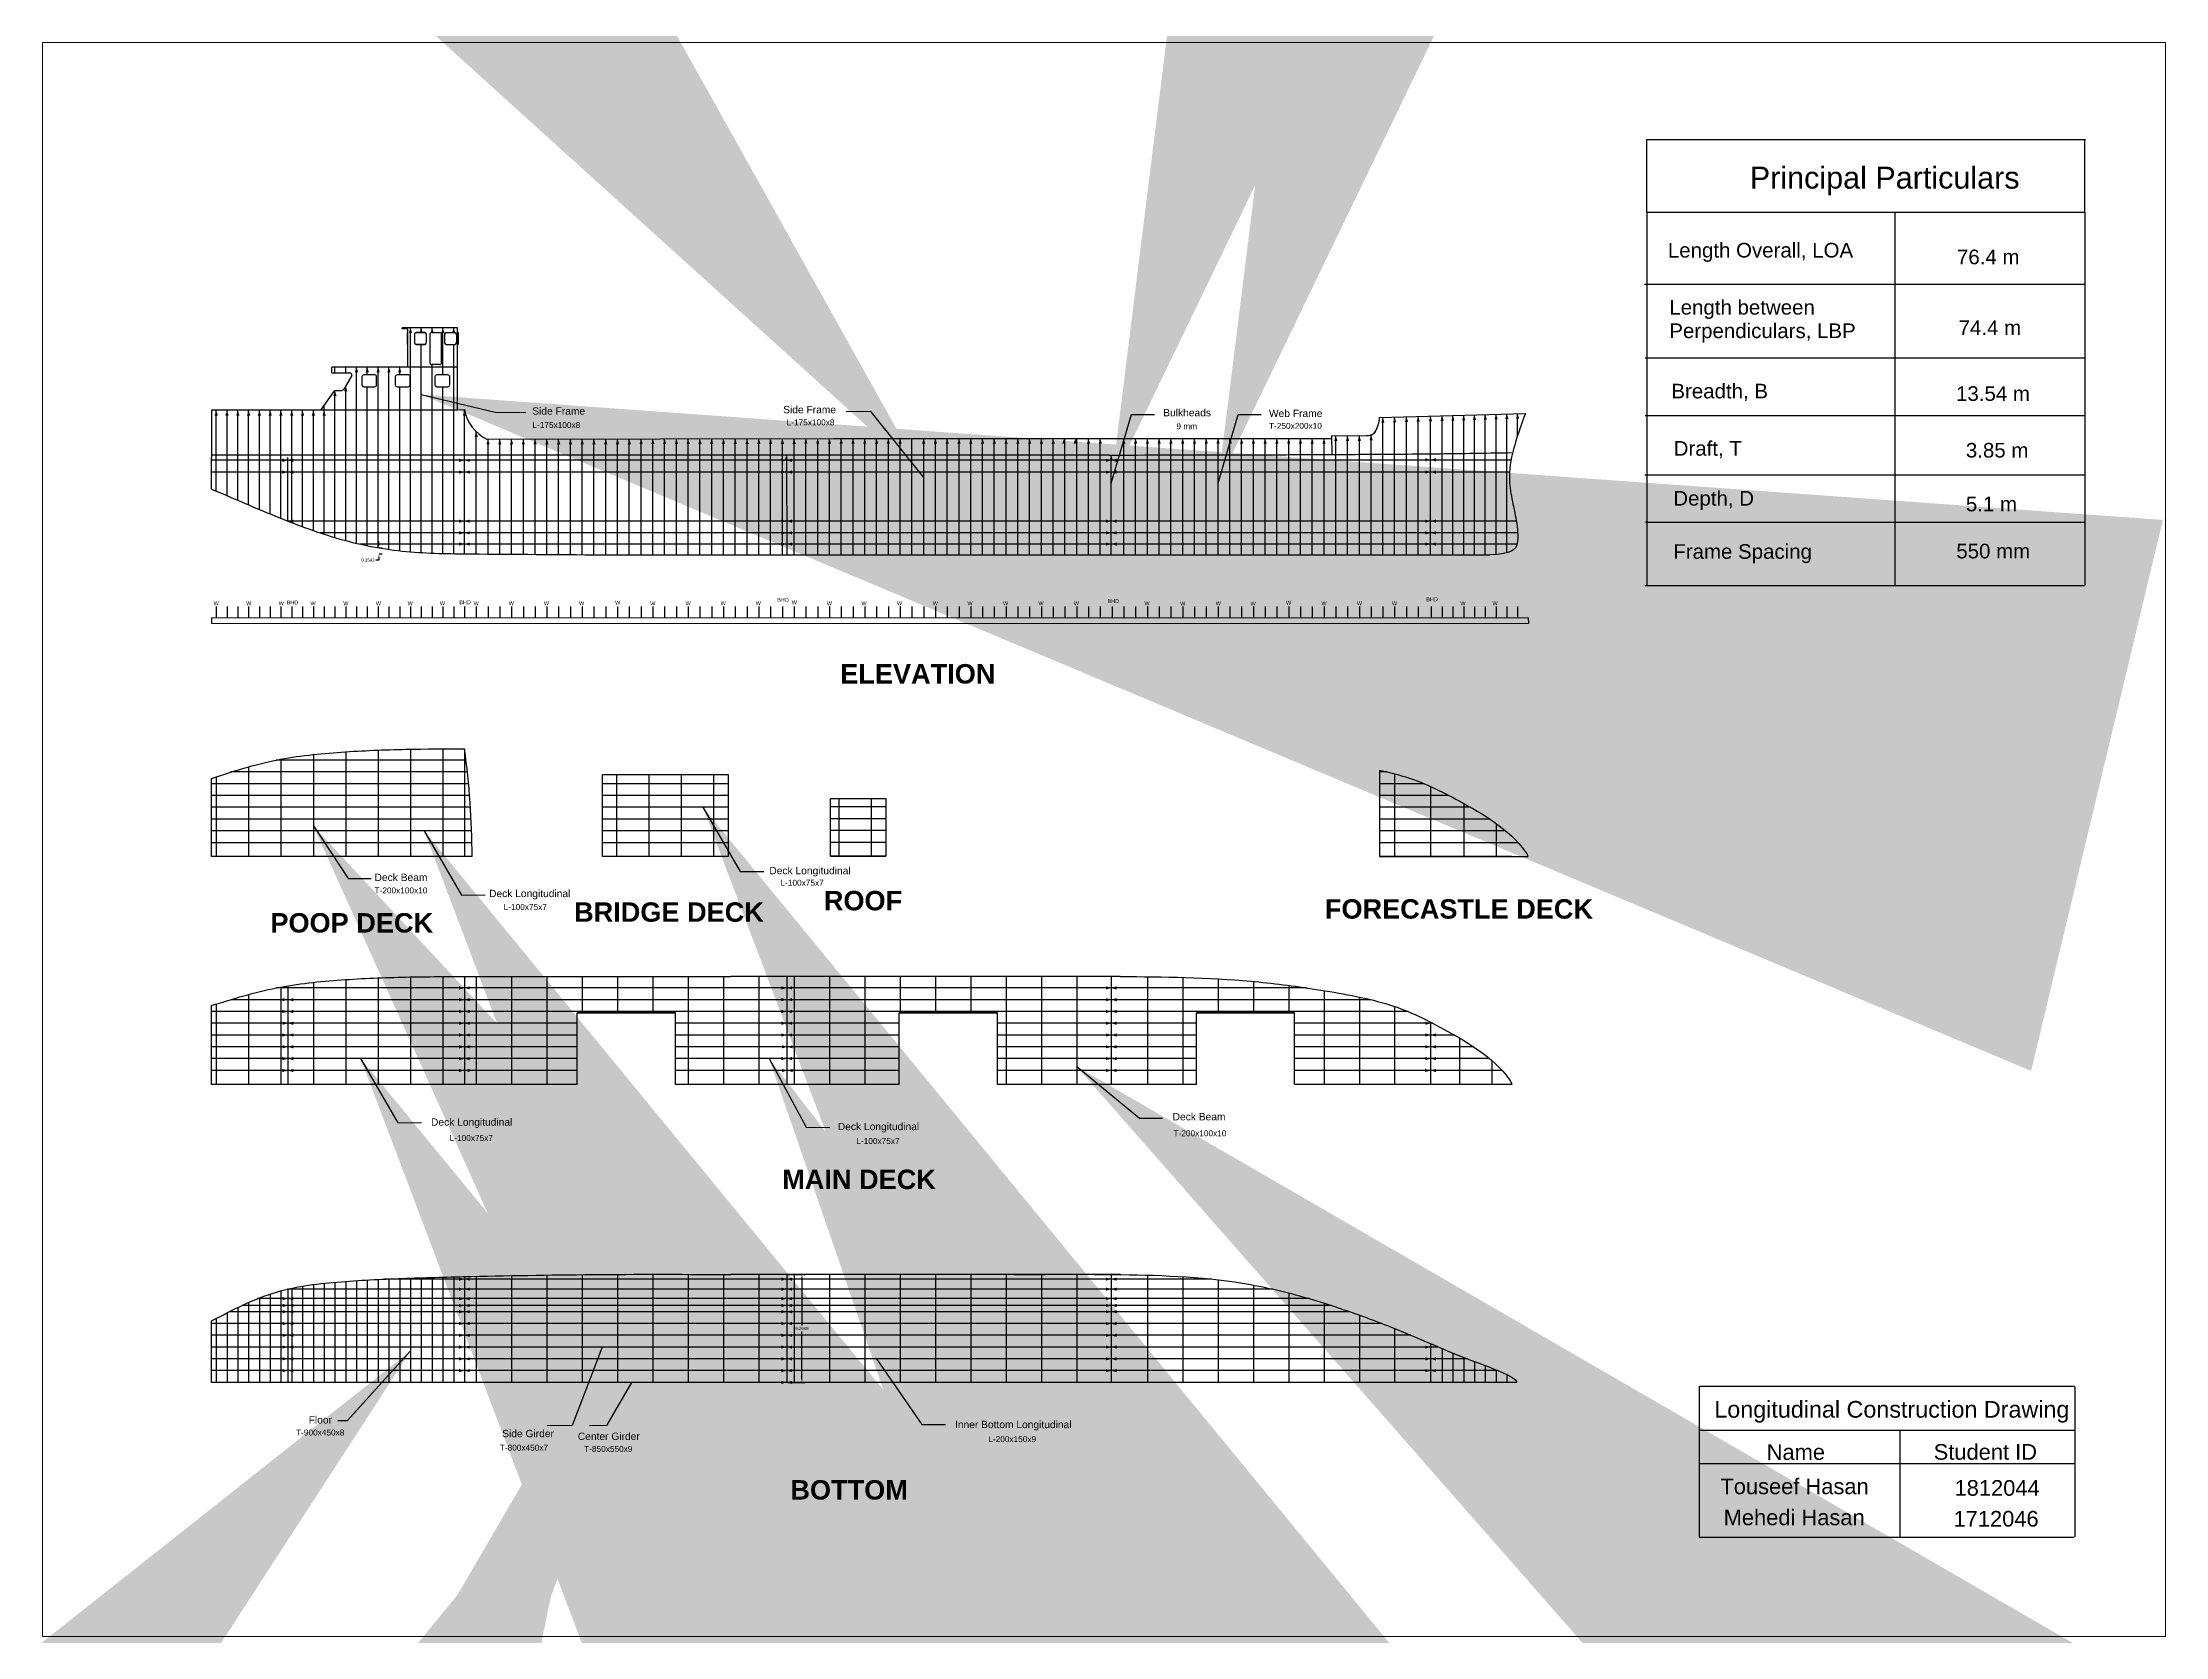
# Model space of a CAD drawing. Header units: inches. Extents: x 12 to 135, y 0 to 92.
import ezdxf
from ezdxf.enums import TextEntityAlignment as Align

# ---------------------------------------------------------------- set-up
doc = ezdxf.new("R2010")
doc.units = ezdxf.units.IN
doc.header["$MEASUREMENT"] = 0
doc.linetypes.add('DASHED', pattern=[19.05, 12.7, -6.35])
doc.linetypes.add('DASHED2', pattern=[0.375, 0.25, -0.125])
doc.layers.get('Defpoints').update_dxf_attribs({"color": 100})
for name, color, linetype in [('1', 7, 'Continuous'), ('bulkhead', 10, 'Continuous'), ('Floor', 6, 'Continuous'), ('L', 50, 'Continuous'), ('Layer1', 3, 'Continuous'), ('T', 130, 'Continuous'), ('wl 2', 3, 'Continuous')]:
    doc.layers.add(name, color=color, linetype=linetype)
doc.layers.add('hatch', color=8, linetype='Continuous', lineweight=9)
doc.layers.add('Text', color=7, linetype='Continuous', lineweight=13)
doc.layers.add('Hide', color=70, linetype='Continuous', lineweight=13, plot=False)
doc.styles.get("Standard").update_dxf_attribs({"font": 'arial.ttf'})
doc.dimstyles.get("Standard").update_dxf_attribs({"dimtxt": 0.18, "dimasz": 0.18, "dimexe": 0.18, "dimexo": 0.0625, "dimgap": 0.09, "dimtad": 0, "dimtih": 1, "dimtoh": 1, "dimdec": 4, "dimzin": 0, "dimdsep": 46, "dimtxsty": 'Standard', "dimcen": 0.09, "dimadec": 0, "dimazin": 0, "dimtfac": 1, "dimtdec": 4, "dimtofl": 0, "dimtmove": 0, "dimatfit": 3, "dimfxl": 1, "dimtolj": 1, "dimtzin": 0, "dimarcsym": 0})

# ---------------------------------------------------------------- blocks, each defined once
blk = doc.blocks.new('*D5')
at = {"layer": '1', "color": 0, "lineweight": -2, "transparency": 16777216}
for p, q in [((31.57, 62.95), (31.57, 63.13)), ((31.57, 62.05), (31.39, 62.05)), ((31.57, 62.23), (31.57, 62.05)), ((31.58, 62.77), (31.75, 62.77)), ((31.58, 62.41), (31.75, 62.41))]:
    blk.add_line(p, q, dxfattribs=at)
at = {"layer": '1', "color": 0, "transparency": 16777216}
for points in [[(31.54, 62.95), (31.6, 62.95), (31.57, 62.77)], [(31.54, 62.23), (31.6, 62.23), (31.57, 62.41)]]:
    blk.add_solid(points, dxfattribs=at)
at = {"layer": 'Defpoints', "color": 0, "transparency": 16777216}
for p in [(31.52, 62.77), (31.52, 62.41), (31.57, 62.41)]:
    blk.add_point(p, dxfattribs=at)
at = {"layer": '1', "color": 0, "transparency": 16777216, "insert": (30.93, 62.05), "char_height": 0.18, "attachment_point": 5}
blk.add_mtext('\\A1;0.3593', dxfattribs=at)
blk = doc.blocks.new('*D4')
at = {"layer": 'Defpoints', "color": 0, "transparency": 16777216}
for p in [(55.24, 20.59), (55.24, 14.33), (56.12, 14.33)]:
    blk.add_point(p, dxfattribs=at)
at = {"layer": 'Text', "color": 0, "lineweight": -2, "transparency": 16777216}
for p, q in [((55.3, 20.59), (56.3, 20.59)), ((56.12, 20.41), (56.12, 17.64)), ((56.12, 14.51), (56.12, 17.28)), ((55.3, 14.33), (56.3, 14.33))]:
    blk.add_line(p, q, dxfattribs=at)
at = {"layer": 'Text', "color": 0, "transparency": 16777216}
for points in [[(56.09, 20.41), (56.15, 20.41), (56.12, 20.59)], [(56.09, 14.51), (56.15, 14.51), (56.12, 14.33)]]:
    blk.add_solid(points, dxfattribs=at)
at = {"layer": 'Text', "color": 0, "transparency": 16777216, "insert": (56.12, 17.46), "char_height": 0.18, "attachment_point": 5}
blk.add_mtext('\\A1;6.2645', dxfattribs=at)

msp = doc.modelspace()

# ---------------------------------------------------------------- hatches: boundary and pattern name
at = {"layer": '1'}
h = msp.add_hatch(color=1, dxfattribs=at)
h.dxf.hatch_style = 1
h.paths.add_polyline_path([(33.40097, 75.54966), (33.49411, 75.23918), (33.30782, 75.23918)])
h = msp.add_hatch(color=1, dxfattribs=at)
h.dxf.hatch_style = 1
h.paths.add_polyline_path([(34.02742, 75.54966), (34.12056, 75.23918), (33.93427, 75.23918)])
h = msp.add_hatch(color=1, dxfattribs=at)
h.dxf.hatch_style = 1
h.paths.add_polyline_path([(34.65387, 75.54966), (34.74701, 75.23918), (34.56072, 75.23918)])
h = msp.add_hatch(color=1, dxfattribs=at)
h.dxf.hatch_style = 1
h.paths.add_polyline_path([(35.28032, 75.54966), (35.37346, 75.23918), (35.18717, 75.23918)])
h = msp.add_hatch(color=1, dxfattribs=at)
h.dxf.hatch_style = 1
h.paths.add_polyline_path([(35.90677, 75.54966), (35.99991, 75.23918), (35.81362, 75.23918)])
h = msp.add_hatch(color=1, dxfattribs=at)
h.dxf.hatch_style = 1
h.paths.add_polyline_path([(30.26872, 73.26598), (30.36186, 72.95551), (30.17557, 72.95551)])
h = msp.add_hatch(color=1, dxfattribs=at)
h.dxf.hatch_style = 1
h.paths.add_polyline_path([(30.89517, 73.26598), (30.98831, 72.95551), (30.80202, 72.95551)])
h = msp.add_hatch(color=1, dxfattribs=at)
h.dxf.hatch_style = 1
h.paths.add_polyline_path([(31.52162, 73.26598), (31.61476, 72.95551), (31.42847, 72.95551)])
h = msp.add_hatch(color=1, dxfattribs=at)
h.dxf.hatch_style = 1
h.paths.add_polyline_path([(32.14807, 73.26598), (32.24121, 72.95551), (32.05492, 72.95551)])
h = msp.add_hatch(color=1, dxfattribs=at)
h.dxf.hatch_style = 1
h.paths.add_polyline_path([(32.77452, 73.26598), (32.86766, 72.95551), (32.68137, 72.95551)])
h = msp.add_hatch(color=1, dxfattribs=at)
h.dxf.hatch_style = 1
h.paths.add_polyline_path([(29.01582, 71.89451), (29.10896, 71.58403), (28.92267, 71.58403)])
h = msp.add_hatch(color=1, dxfattribs=at)
h.dxf.hatch_style = 1
h.paths.add_polyline_path([(29.64227, 72.16038), (29.73541, 71.84991), (29.54912, 71.84991)])
h = msp.add_hatch(color=1, dxfattribs=at)
h.dxf.hatch_style = 1
h.paths.add_polyline_path([(22.12487, 70.75394), (22.21801, 70.44347), (22.03172, 70.44347)])
h = msp.add_hatch(color=1, dxfattribs=at)
h.dxf.hatch_style = 1
h.paths.add_polyline_path([(22.75132, 70.75394), (22.84446, 70.44347), (22.65817, 70.44347)])
h = msp.add_hatch(color=1, dxfattribs=at)
h.dxf.hatch_style = 1
h.paths.add_polyline_path([(23.37777, 70.75394), (23.47091, 70.44347), (23.28462, 70.44347)])
h = msp.add_hatch(color=1, dxfattribs=at)
h.dxf.hatch_style = 1
h.paths.add_polyline_path([(24.00422, 70.75394), (24.09736, 70.44347), (23.91107, 70.44347)])
h = msp.add_hatch(color=1, dxfattribs=at)
h.dxf.hatch_style = 1
h.paths.add_polyline_path([(24.63067, 70.75394), (24.72381, 70.44347), (24.53752, 70.44347)])
h = msp.add_hatch(color=1, dxfattribs=at)
h.dxf.hatch_style = 1
h.paths.add_polyline_path([(25.25712, 70.75394), (25.35026, 70.44347), (25.16397, 70.44347)])
h = msp.add_hatch(color=1, dxfattribs=at)
h.dxf.hatch_style = 1
h.paths.add_polyline_path([(25.88357, 70.75394), (25.97671, 70.44347), (25.79042, 70.44347)])
h = msp.add_hatch(color=1, dxfattribs=at)
h.dxf.hatch_style = 1
h.paths.add_polyline_path([(26.51002, 70.75394), (26.60316, 70.44347), (26.41687, 70.44347)])
h = msp.add_hatch(color=1, dxfattribs=at)
h.dxf.hatch_style = 1
h.paths.add_polyline_path([(27.13647, 70.75394), (27.22961, 70.44347), (27.04332, 70.44347)])
h = msp.add_hatch(color=1, dxfattribs=at)
h.dxf.hatch_style = 1
h.paths.add_polyline_path([(27.76292, 70.75394), (27.85606, 70.44347), (27.66977, 70.44347)])
h = msp.add_hatch(color=1, dxfattribs=at)
h.dxf.hatch_style = 1
h.paths.add_polyline_path([(28.38937, 70.75394), (28.48251, 70.44347), (28.29622, 70.44347)])
h = msp.add_hatch(color=1, dxfattribs=at)
h.dxf.hatch_style = 1
h.paths.add_polyline_path([(36.53102, 70.74444), (36.62416, 70.43397), (36.43788, 70.43397)])
h = msp.add_hatch(color=1, dxfattribs=at)
h.dxf.hatch_style = 1
h.paths.add_polyline_path([(89.83842, 70.34192), (89.93156, 70.03144), (89.74527, 70.03144)])
h = msp.add_hatch(color=1, dxfattribs=at)
h.dxf.hatch_style = 1
h.paths.add_polyline_path([(90.52182, 70.36136), (90.61496, 70.05089), (90.42867, 70.05089)])
h = msp.add_hatch(color=1, dxfattribs=at)
h.dxf.hatch_style = 1
h.paths.add_polyline_path([(91.20522, 70.38081), (91.29836, 70.07033), (91.11207, 70.07033)])
h = msp.add_hatch(color=1, dxfattribs=at)
h.dxf.hatch_style = 1
h.paths.add_polyline_path([(91.88862, 70.40025), (91.98176, 70.08977), (91.79547, 70.08977)])
h = msp.add_hatch(color=1, dxfattribs=at)
h.dxf.hatch_style = 1
h.paths.add_polyline_path([(92.60304, 70.42057), (92.69619, 70.1101), (92.5099, 70.1101)])
h = msp.add_hatch(color=1, dxfattribs=at)
h.dxf.hatch_style = 1
h.paths.add_polyline_path([(93.27457, 70.43968), (93.36772, 70.1292), (93.18143, 70.1292)])
h = msp.add_hatch(color=1, dxfattribs=at)
h.dxf.hatch_style = 1
h.paths.add_polyline_path([(93.90102, 70.4575), (93.99417, 70.14703), (93.80788, 70.14703)])
h = msp.add_hatch(color=1, dxfattribs=at)
h.dxf.hatch_style = 1
h.paths.add_polyline_path([(94.52747, 70.47533), (94.62062, 70.16485), (94.43433, 70.16485)])
h = msp.add_hatch(color=1, dxfattribs=at)
h.dxf.hatch_style = 1
h.paths.add_polyline_path([(95.15392, 70.49315), (95.24707, 70.18267), (95.06078, 70.18267)])
h = msp.add_hatch(color=1, dxfattribs=at)
h.dxf.hatch_style = 1
h.paths.add_polyline_path([(95.78037, 70.51097), (95.87352, 70.20049), (95.68723, 70.20049)])
h = msp.add_hatch(color=1, dxfattribs=at)
h.dxf.hatch_style = 1
h.paths.add_polyline_path([(96.40682, 70.52879), (96.49997, 70.21832), (96.31368, 70.21832)])
h = msp.add_hatch(color=1, dxfattribs=at)
h.dxf.hatch_style = 1
h.paths.add_polyline_path([(97.03327, 70.54662), (97.12642, 70.23614), (96.94013, 70.23614)])
h = msp.add_hatch(color=1, dxfattribs=at)
h.dxf.hatch_style = 1
h.paths.add_polyline_path([(97.65972, 70.56444), (97.75287, 70.25396), (97.56658, 70.25396)])
h = msp.add_hatch(color=1, dxfattribs=at)
h.dxf.hatch_style = 1
h.paths.add_polyline_path([(37.21662, 69.51305), (37.30976, 69.20258), (37.12347, 69.20258)])
h = msp.add_hatch(color=1, dxfattribs=at)
h.dxf.hatch_style = 1
h.paths.add_polyline_path([(37.90002, 69.07527), (37.99316, 68.76479), (37.80687, 68.76479)])
h = msp.add_hatch(color=1, dxfattribs=at)
h.dxf.hatch_style = 1
h.paths.add_polyline_path([(38.58342, 69.07672), (38.67656, 68.76625), (38.49027, 68.76625)])
h = msp.add_hatch(color=1, dxfattribs=at)
h.dxf.hatch_style = 1
h.paths.add_polyline_path([(39.26682, 69.07818), (39.35996, 68.7677), (39.17367, 68.7677)])
h = msp.add_hatch(color=1, dxfattribs=at)
h.dxf.hatch_style = 1
h.paths.add_polyline_path([(39.95022, 69.07963), (40.04336, 68.76916), (39.85707, 68.76916)])
h = msp.add_hatch(color=1, dxfattribs=at)
h.dxf.hatch_style = 1
h.paths.add_polyline_path([(40.63362, 69.08109), (40.72676, 68.77061), (40.54047, 68.77061)])
h = msp.add_hatch(color=1, dxfattribs=at)
h.dxf.hatch_style = 1
h.paths.add_polyline_path([(41.31702, 69.08255), (41.41016, 68.77207), (41.22387, 68.77207)])
h = msp.add_hatch(color=1, dxfattribs=at)
h.dxf.hatch_style = 1
h.paths.add_polyline_path([(42.00042, 69.084), (42.09356, 68.77353), (41.90727, 68.77353)])
h = msp.add_hatch(color=1, dxfattribs=at)
h.dxf.hatch_style = 1
h.paths.add_polyline_path([(42.68382, 69.08546), (42.77696, 68.77498), (42.59067, 68.77498)])
h = msp.add_hatch(color=1, dxfattribs=at)
h.dxf.hatch_style = 1
h.paths.add_polyline_path([(43.36722, 69.08691), (43.46036, 68.77644), (43.27407, 68.77644)])
h = msp.add_hatch(color=1, dxfattribs=at)
h.dxf.hatch_style = 1
h.paths.add_polyline_path([(44.05062, 69.08837), (44.14376, 68.77789), (43.95747, 68.77789)])
h = msp.add_hatch(color=1, dxfattribs=at)
h.dxf.hatch_style = 1
h.paths.add_polyline_path([(44.73402, 69.08982), (44.82716, 68.77935), (44.64087, 68.77935)])
h = msp.add_hatch(color=1, dxfattribs=at)
h.dxf.hatch_style = 1
h.paths.add_polyline_path([(45.41742, 69.09128), (45.51056, 68.7808), (45.32427, 68.7808)])
h = msp.add_hatch(color=1, dxfattribs=at)
h.dxf.hatch_style = 1
h.paths.add_polyline_path([(46.10082, 69.09274), (46.19396, 68.78226), (46.00767, 68.78226)])
h = msp.add_hatch(color=1, dxfattribs=at)
h.dxf.hatch_style = 1
h.paths.add_polyline_path([(46.78422, 69.09419), (46.87736, 68.78372), (46.69107, 68.78372)])
h = msp.add_hatch(color=1, dxfattribs=at)
h.dxf.hatch_style = 1
h.paths.add_polyline_path([(47.46762, 69.09565), (47.56076, 68.78517), (47.37447, 68.78517)])
h = msp.add_hatch(color=1, dxfattribs=at)
h.dxf.hatch_style = 1
h.paths.add_polyline_path([(48.15102, 69.0971), (48.24416, 68.78663), (48.05787, 68.78663)])
h = msp.add_hatch(color=1, dxfattribs=at)
h.dxf.hatch_style = 1
h.paths.add_polyline_path([(48.83442, 69.09856), (48.92756, 68.78808), (48.74127, 68.78808)])
h = msp.add_hatch(color=1, dxfattribs=at)
h.dxf.hatch_style = 1
h.paths.add_polyline_path([(49.51782, 69.10002), (49.61096, 68.78954), (49.42467, 68.78954)])
h = msp.add_hatch(color=1, dxfattribs=at)
h.dxf.hatch_style = 1
h.paths.add_polyline_path([(50.20122, 69.10147), (50.29436, 68.79099), (50.10807, 68.79099)])
h = msp.add_hatch(color=1, dxfattribs=at)
h.dxf.hatch_style = 1
h.paths.add_polyline_path([(50.88462, 69.10293), (50.97776, 68.79245), (50.79147, 68.79245)])
h = msp.add_hatch(color=1, dxfattribs=at)
h.dxf.hatch_style = 1
h.paths.add_polyline_path([(51.56802, 69.10438), (51.66116, 68.79391), (51.47487, 68.79391)])
h = msp.add_hatch(color=1, dxfattribs=at)
h.dxf.hatch_style = 1
h.paths.add_polyline_path([(52.25142, 69.10584), (52.34456, 68.79536), (52.15827, 68.79536)])
h = msp.add_hatch(color=1, dxfattribs=at)
h.dxf.hatch_style = 1
h.paths.add_polyline_path([(52.93482, 69.10729), (53.02796, 68.79682), (52.84167, 68.79682)])
h = msp.add_hatch(color=1, dxfattribs=at)
h.dxf.hatch_style = 1
h.paths.add_polyline_path([(53.61822, 69.10875), (53.71136, 68.79827), (53.52507, 68.79827)])
h = msp.add_hatch(color=1, dxfattribs=at)
h.dxf.hatch_style = 1
h.paths.add_polyline_path([(54.30162, 69.11021), (54.39476, 68.79973), (54.20847, 68.79973)])
h = msp.add_hatch(color=1, dxfattribs=at)
h.dxf.hatch_style = 1
h.paths.add_polyline_path([(54.98502, 69.11166), (55.07816, 68.80119), (54.89187, 68.80119)])
h = msp.add_hatch(color=1, dxfattribs=at)
h.dxf.hatch_style = 1
h.paths.add_polyline_path([(55.66842, 69.11312), (55.76156, 68.80264), (55.57527, 68.80264)])
h = msp.add_hatch(color=1, dxfattribs=at)
h.dxf.hatch_style = 1
h.paths.add_polyline_path([(56.35182, 69.11457), (56.44496, 68.8041), (56.25867, 68.8041)])
h = msp.add_hatch(color=1, dxfattribs=at)
h.dxf.hatch_style = 1
h.paths.add_polyline_path([(57.03522, 69.11603), (57.12836, 68.80555), (56.94207, 68.80555)])
h = msp.add_hatch(color=1, dxfattribs=at)
h.dxf.hatch_style = 1
h.paths.add_polyline_path([(57.71862, 69.11801), (57.81176, 68.80753), (57.62547, 68.80753)])
h = msp.add_hatch(color=1, dxfattribs=at)
h.dxf.hatch_style = 1
h.paths.add_polyline_path([(58.40202, 69.11801), (58.49516, 68.80753), (58.30887, 68.80753)])
h = msp.add_hatch(color=1, dxfattribs=at)
h.dxf.hatch_style = 1
h.paths.add_polyline_path([(59.08542, 69.11801), (59.17856, 68.80753), (58.99227, 68.80753)])
h = msp.add_hatch(color=1, dxfattribs=at)
h.dxf.hatch_style = 1
h.paths.add_polyline_path([(59.76882, 69.11801), (59.86196, 68.80753), (59.67567, 68.80753)])
h = msp.add_hatch(color=1, dxfattribs=at)
h.dxf.hatch_style = 1
h.paths.add_polyline_path([(60.45222, 69.11801), (60.54536, 68.80753), (60.35907, 68.80753)])
h = msp.add_hatch(color=1, dxfattribs=at)
h.dxf.hatch_style = 1
h.paths.add_polyline_path([(61.13562, 69.11801), (61.22876, 68.80753), (61.04247, 68.80753)])
h = msp.add_hatch(color=1, dxfattribs=at)
h.dxf.hatch_style = 1
h.paths.add_polyline_path([(61.81902, 69.11801), (61.91216, 68.80753), (61.72587, 68.80753)])
h = msp.add_hatch(color=1, dxfattribs=at)
h.dxf.hatch_style = 1
h.paths.add_polyline_path([(63.18582, 69.11801), (63.27896, 68.80753), (63.09267, 68.80753)])
h = msp.add_hatch(color=1, dxfattribs=at)
h.dxf.hatch_style = 1
h.paths.add_polyline_path([(63.86922, 69.11801), (63.96236, 68.80753), (63.77607, 68.80753)])
h = msp.add_hatch(color=1, dxfattribs=at)
h.dxf.hatch_style = 1
h.paths.add_polyline_path([(64.55262, 69.11801), (64.64576, 68.80753), (64.45947, 68.80753)])
h = msp.add_hatch(color=1, dxfattribs=at)
h.dxf.hatch_style = 1
h.paths.add_polyline_path([(65.23602, 69.11801), (65.32916, 68.80753), (65.14287, 68.80753)])
h = msp.add_hatch(color=1, dxfattribs=at)
h.dxf.hatch_style = 1
h.paths.add_polyline_path([(65.91942, 69.11801), (66.01256, 68.80753), (65.82627, 68.80753)])
h = msp.add_hatch(color=1, dxfattribs=at)
h.dxf.hatch_style = 1
h.paths.add_polyline_path([(66.60282, 69.11801), (66.69596, 68.80753), (66.50967, 68.80753)])
h = msp.add_hatch(color=1, dxfattribs=at)
h.dxf.hatch_style = 1
h.paths.add_polyline_path([(67.28622, 69.11801), (67.37936, 68.80753), (67.19307, 68.80753)])
h = msp.add_hatch(color=1, dxfattribs=at)
h.dxf.hatch_style = 1
h.paths.add_polyline_path([(67.96962, 69.11801), (68.06276, 68.80753), (67.87647, 68.80753)])
h = msp.add_hatch(color=1, dxfattribs=at)
h.dxf.hatch_style = 1
h.paths.add_polyline_path([(68.65302, 69.11801), (68.74616, 68.80753), (68.55987, 68.80753)])
h = msp.add_hatch(color=1, dxfattribs=at)
h.dxf.hatch_style = 1
h.paths.add_polyline_path([(69.33642, 69.11801), (69.42956, 68.80753), (69.24327, 68.80753)])
h = msp.add_hatch(color=1, dxfattribs=at)
h.dxf.hatch_style = 1
h.paths.add_polyline_path([(70.01982, 69.11801), (70.11296, 68.80753), (69.92667, 68.80753)])
h = msp.add_hatch(color=1, dxfattribs=at)
h.dxf.hatch_style = 1
h.paths.add_polyline_path([(70.70322, 69.11801), (70.79636, 68.80753), (70.61007, 68.80753)])
h = msp.add_hatch(color=1, dxfattribs=at)
h.dxf.hatch_style = 1
h.paths.add_polyline_path([(71.33005, 69.11801), (71.42319, 68.80753), (71.23691, 68.80753)])
h = msp.add_hatch(color=1, dxfattribs=at)
h.dxf.hatch_style = 1
h.paths.add_polyline_path([(71.98309, 69.11793), (72.07623, 68.80745), (71.88995, 68.80745)])
h = msp.add_hatch(color=1, dxfattribs=at)
h.dxf.hatch_style = 1
h.paths.add_polyline_path([(72.75342, 69.11785), (72.84656, 68.80737), (72.66027, 68.80737)])
h = msp.add_hatch(color=1, dxfattribs=at)
h.dxf.hatch_style = 1
h.paths.add_polyline_path([(73.43682, 69.11785), (73.52996, 68.80737), (73.34367, 68.80737)])
h = msp.add_hatch(color=1, dxfattribs=at)
h.dxf.hatch_style = 1
h.paths.add_polyline_path([(74.80362, 69.11785), (74.89676, 68.80737), (74.71047, 68.80737)])
h = msp.add_hatch(color=1, dxfattribs=at)
h.dxf.hatch_style = 1
h.paths.add_polyline_path([(75.48702, 69.11787), (75.58016, 68.80739), (75.39387, 68.80739)])
h = msp.add_hatch(color=1, dxfattribs=at)
h.dxf.hatch_style = 1
h.paths.add_polyline_path([(76.17042, 69.11791), (76.26356, 68.80743), (76.07727, 68.80743)])
h = msp.add_hatch(color=1, dxfattribs=at)
h.dxf.hatch_style = 1
h.paths.add_polyline_path([(76.85382, 69.11795), (76.94696, 68.80747), (76.76067, 68.80747)])
h = msp.add_hatch(color=1, dxfattribs=at)
h.dxf.hatch_style = 1
h.paths.add_polyline_path([(77.53722, 69.11799), (77.63036, 68.80751), (77.44407, 68.80751)])
h = msp.add_hatch(color=1, dxfattribs=at)
h.dxf.hatch_style = 1
h.paths.add_polyline_path([(78.22062, 69.11803), (78.31376, 68.80755), (78.12747, 68.80755)])
h = msp.add_hatch(color=1, dxfattribs=at)
h.dxf.hatch_style = 1
h.paths.add_polyline_path([(78.90402, 69.11807), (78.99716, 68.80759), (78.81087, 68.80759)])
h = msp.add_hatch(color=1, dxfattribs=at)
h.dxf.hatch_style = 1
h.paths.add_polyline_path([(79.58742, 69.11811), (79.68056, 68.80763), (79.49427, 68.80763)])
h = msp.add_hatch(color=1, dxfattribs=at)
h.dxf.hatch_style = 1
h.paths.add_polyline_path([(80.27082, 69.11814), (80.36396, 68.80767), (80.17767, 68.80767)])
h = msp.add_hatch(color=1, dxfattribs=at)
h.dxf.hatch_style = 1
h.paths.add_polyline_path([(80.98045, 69.11819), (81.07359, 68.80771), (80.8873, 68.80771)])
h = msp.add_hatch(color=1, dxfattribs=at)
h.dxf.hatch_style = 1
h.paths.add_polyline_path([(81.63762, 69.11822), (81.73076, 68.80775), (81.54447, 68.80775)])
h = msp.add_hatch(color=1, dxfattribs=at)
h.dxf.hatch_style = 1
h.paths.add_polyline_path([(82.32102, 69.11826), (82.41416, 68.80779), (82.22787, 68.80779)])
h = msp.add_hatch(color=1, dxfattribs=at)
h.dxf.hatch_style = 1
h.paths.add_polyline_path([(83.00442, 69.1183), (83.09756, 68.80782), (82.91127, 68.80782)])
h = msp.add_hatch(color=1, dxfattribs=at)
h.dxf.hatch_style = 1
h.paths.add_polyline_path([(83.68782, 69.11834), (83.78096, 68.80786), (83.59467, 68.80786)])
h = msp.add_hatch(color=1, dxfattribs=at)
h.dxf.hatch_style = 1
h.paths.add_polyline_path([(84.37122, 69.11838), (84.46436, 68.8079), (84.27807, 68.8079)])
h = msp.add_hatch(color=1, dxfattribs=at)
h.dxf.hatch_style = 1
h.paths.add_polyline_path([(85.05462, 69.11842), (85.14776, 68.80794), (84.96147, 68.80794)])
h = msp.add_hatch(color=1, dxfattribs=at)
h.dxf.hatch_style = 1
h.paths.add_polyline_path([(85.73802, 69.11846), (85.83116, 68.80798), (85.64487, 68.80798)])
h = msp.add_hatch(color=1, dxfattribs=at)
h.dxf.hatch_style = 1
h.paths.add_polyline_path([(86.42142, 69.1185), (86.51456, 68.80802), (86.32827, 68.80802)])
h = msp.add_hatch(color=1, dxfattribs=at)
h.dxf.hatch_style = 1
h.paths.add_polyline_path([(87.10482, 69.28018), (87.19796, 68.9697), (87.01167, 68.9697)])
h = msp.add_hatch(color=1, dxfattribs=at)
h.dxf.hatch_style = 1
h.paths.add_polyline_path([(87.78822, 69.28187), (87.88136, 68.97139), (87.69507, 68.97139)])
h = msp.add_hatch(color=1, dxfattribs=at)
h.dxf.hatch_style = 1
h.paths.add_polyline_path([(88.47162, 69.28356), (88.56476, 68.97309), (88.37847, 68.97309)])
h = msp.add_hatch(color=1, dxfattribs=at)
h.dxf.hatch_style = 1
h.paths.add_polyline_path([(89.15502, 69.32031), (89.24816, 69.00983), (89.06187, 69.00983)])
h = msp.add_hatch(color=1, dxfattribs=at)
h.dxf.hatch_style = 1
h.paths.add_polyline_path([(26.28091, 67.84669), (25.97044, 67.75355), (25.97044, 67.93983)])
h = msp.add_hatch(color=1, dxfattribs=at)
h.dxf.hatch_style = 1
h.paths.add_polyline_path([(26.28091, 67.84669), (26.59139, 67.93983), (26.59139, 67.75355)])
h = msp.add_hatch(color=1, dxfattribs=at)
h.dxf.hatch_style = 1
h.paths.add_polyline_path([(36.53121, 67.84669), (36.22073, 67.75355), (36.22073, 67.93983)])
h = msp.add_hatch(color=1, dxfattribs=at)
h.dxf.hatch_style = 1
h.paths.add_polyline_path([(36.53121, 67.84669), (36.84169, 67.93983), (36.84169, 67.75355)])
h = msp.add_hatch(color=1, dxfattribs=at)
h.dxf.hatch_style = 1
h.paths.add_polyline_path([(55.22583, 67.84669), (54.91535, 67.75355), (54.91535, 67.93983)])
h = msp.add_hatch(color=1, dxfattribs=at)
h.dxf.hatch_style = 1
h.paths.add_polyline_path([(55.21933, 68.15633), (55.31247, 67.84585), (55.12619, 67.84585)])
h = msp.add_hatch(color=1, dxfattribs=at)
h.dxf.hatch_style = 1
h.paths.add_polyline_path([(55.22583, 67.84669), (55.53631, 67.93983), (55.53631, 67.75355)])
h = msp.add_hatch(color=1, dxfattribs=at)
h.dxf.hatch_style = 1
h.paths.add_polyline_path([(74.07047, 67.84669), (73.75999, 67.75355), (73.75999, 67.93983)])
h = msp.add_hatch(color=1, dxfattribs=at)
h.dxf.hatch_style = 1
h.paths.add_polyline_path([(74.07075, 68.1567), (74.16389, 67.84622), (73.9776, 67.84622)])
h = msp.add_hatch(color=1, dxfattribs=at)
h.dxf.hatch_style = 1
h.paths.add_polyline_path([(74.07047, 67.84669), (74.38094, 67.93983), (74.38094, 67.75355)])
h = msp.add_hatch(color=1, dxfattribs=at)
h.dxf.hatch_style = 1
h.paths.add_polyline_path([(92.60411, 67.8769), (92.29363, 67.78376), (92.29363, 67.97004)])
h = msp.add_hatch(color=1, dxfattribs=at)
h.dxf.hatch_style = 1
h.paths.add_polyline_path([(92.60411, 67.8769), (92.91458, 67.97004), (92.91458, 67.78376)])
h = msp.add_hatch(color=1, dxfattribs=at)
h.dxf.hatch_style = 1
h.paths.add_polyline_path([(26.28101, 67.16337), (25.97054, 67.07023), (25.97054, 67.25652)])
h = msp.add_hatch(color=1, dxfattribs=at)
h.dxf.hatch_style = 1
h.paths.add_polyline_path([(26.28101, 67.16337), (26.59149, 67.25652), (26.59149, 67.07023)])
h = msp.add_hatch(color=1, dxfattribs=at)
h.dxf.hatch_style = 1
h.paths.add_polyline_path([(36.53133, 67.16337), (36.22085, 67.07023), (36.22085, 67.25652)])
h = msp.add_hatch(color=1, dxfattribs=at)
h.dxf.hatch_style = 1
h.paths.add_polyline_path([(36.53133, 67.16337), (36.8418, 67.25652), (36.8418, 67.07023)])
h = msp.add_hatch(color=1, dxfattribs=at)
h.dxf.hatch_style = 1
h.paths.add_polyline_path([(55.22729, 67.16337), (54.91681, 67.07023), (54.91681, 67.25652)])
h = msp.add_hatch(color=1, dxfattribs=at)
h.dxf.hatch_style = 1
h.paths.add_polyline_path([(55.22729, 67.16337), (55.53776, 67.25652), (55.53776, 67.07023)])
h = msp.add_hatch(color=1, dxfattribs=at)
h.dxf.hatch_style = 1
h.paths.add_polyline_path([(74.07052, 67.16337), (73.76004, 67.07023), (73.76004, 67.25652)])
h = msp.add_hatch(color=1, dxfattribs=at)
h.dxf.hatch_style = 1
h.paths.add_polyline_path([(74.07052, 67.16337), (74.381, 67.25652), (74.381, 67.07023)])
h = msp.add_hatch(color=1, dxfattribs=at)
h.dxf.hatch_style = 1
h.paths.add_polyline_path([(92.60449, 67.16337), (92.29402, 67.07023), (92.29402, 67.25652)])
h = msp.add_hatch(color=1, dxfattribs=at)
h.dxf.hatch_style = 1
h.paths.add_polyline_path([(92.60449, 67.16337), (92.91497, 67.25652), (92.91497, 67.07023)])
h = msp.add_hatch(color=1, dxfattribs=at)
h.dxf.hatch_style = 1
h.paths.add_polyline_path([(26.29718, 64.31473), (26.60765, 64.40787), (26.60765, 64.22159)])
h = msp.add_hatch(color=1, dxfattribs=at)
h.dxf.hatch_style = 1
h.paths.add_polyline_path([(36.53181, 64.31473), (36.22134, 64.22159), (36.22134, 64.40787)])
h = msp.add_hatch(color=1, dxfattribs=at)
h.dxf.hatch_style = 1
h.paths.add_polyline_path([(36.53181, 64.31473), (36.84229, 64.40787), (36.84229, 64.22159)])
h = msp.add_hatch(color=1, dxfattribs=at)
h.dxf.hatch_style = 1
h.paths.add_polyline_path([(55.23335, 64.31473), (54.92288, 64.22159), (54.92288, 64.40787)])
h = msp.add_hatch(color=1, dxfattribs=at)
h.dxf.hatch_style = 1
h.paths.add_polyline_path([(55.23335, 64.31473), (55.54383, 64.40787), (55.54383, 64.22159)])
h = msp.add_hatch(color=1, dxfattribs=at)
h.dxf.hatch_style = 1
h.paths.add_polyline_path([(74.07074, 64.31473), (73.76027, 64.22159), (73.76027, 64.40787)])
h = msp.add_hatch(color=1, dxfattribs=at)
h.dxf.hatch_style = 1
h.paths.add_polyline_path([(74.07074, 64.31473), (74.38122, 64.40787), (74.38122, 64.22159)])
h = msp.add_hatch(color=1, dxfattribs=at)
h.dxf.hatch_style = 1
h.paths.add_polyline_path([(92.60603, 64.31473), (92.29555, 64.22159), (92.29555, 64.40787)])
h = msp.add_hatch(color=1, dxfattribs=at)
h.dxf.hatch_style = 1
h.paths.add_polyline_path([(92.60603, 64.31473), (92.9165, 64.40787), (92.9165, 64.22159)])
h = msp.add_hatch(color=1, dxfattribs=at)
h.dxf.hatch_style = 1
h.paths.add_polyline_path([(36.53121, 63.63404), (36.22073, 63.5409), (36.22073, 63.72718)])
h = msp.add_hatch(color=1, dxfattribs=at)
h.dxf.hatch_style = 1
h.paths.add_polyline_path([(36.53204, 62.98692), (36.22156, 62.89377), (36.22156, 63.08006)])
h = msp.add_hatch(color=1, dxfattribs=at)
h.dxf.hatch_style = 1
h.paths.add_polyline_path([(36.53121, 63.63404), (36.84169, 63.72718), (36.84169, 63.5409)])
h = msp.add_hatch(color=1, dxfattribs=at)
h.dxf.hatch_style = 1
h.paths.add_polyline_path([(36.53204, 62.98692), (36.84252, 63.08006), (36.84252, 62.89377)])
h = msp.add_hatch(color=1, dxfattribs=at)
h.dxf.hatch_style = 1
h.paths.add_polyline_path([(55.2348, 63.63404), (54.92433, 63.5409), (54.92433, 63.72718)])
h = msp.add_hatch(color=1, dxfattribs=at)
h.dxf.hatch_style = 1
h.paths.add_polyline_path([(55.23618, 62.98692), (54.92571, 62.89377), (54.92571, 63.08006)])
h = msp.add_hatch(color=1, dxfattribs=at)
h.dxf.hatch_style = 1
h.paths.add_polyline_path([(55.2348, 63.63404), (55.54528, 63.72718), (55.54528, 63.5409)])
h = msp.add_hatch(color=1, dxfattribs=at)
h.dxf.hatch_style = 1
h.paths.add_polyline_path([(55.23618, 62.98692), (55.54666, 63.08006), (55.54666, 62.89377)])
h = msp.add_hatch(color=1, dxfattribs=at)
h.dxf.hatch_style = 1
h.paths.add_polyline_path([(74.0708, 63.63404), (73.76032, 63.5409), (73.76032, 63.72718)])
h = msp.add_hatch(color=1, dxfattribs=at)
h.dxf.hatch_style = 1
h.paths.add_polyline_path([(74.07085, 62.98692), (73.76037, 62.89377), (73.76037, 63.08006)])
h = msp.add_hatch(color=1, dxfattribs=at)
h.dxf.hatch_style = 1
h.paths.add_polyline_path([(74.0708, 63.63404), (74.38127, 63.72718), (74.38127, 63.5409)])
h = msp.add_hatch(color=1, dxfattribs=at)
h.dxf.hatch_style = 1
h.paths.add_polyline_path([(74.07085, 62.98692), (74.38132, 63.08006), (74.38132, 62.89377)])
h = msp.add_hatch(color=1, dxfattribs=at)
h.dxf.hatch_style = 1
h.paths.add_polyline_path([(92.60639, 63.63404), (92.29592, 63.5409), (92.29592, 63.72718)])
h = msp.add_hatch(color=1, dxfattribs=at)
h.dxf.hatch_style = 1
h.paths.add_polyline_path([(92.60674, 62.98692), (92.29627, 62.89377), (92.29627, 63.08006)])
h = msp.add_hatch(color=1, dxfattribs=at)
h.dxf.hatch_style = 1
h.paths.add_polyline_path([(92.60639, 63.63404), (92.91687, 63.72718), (92.91687, 63.5409)])
h = msp.add_hatch(color=1, dxfattribs=at)
h.dxf.hatch_style = 1
h.paths.add_polyline_path([(92.60674, 62.98692), (92.91722, 63.08006), (92.91722, 62.89377)])
h = msp.add_hatch(color=1, dxfattribs=at)
h.dxf.hatch_style = 1
h.paths.add_polyline_path([(36.53214, 37.22341), (36.22166, 37.13027), (36.22166, 37.31655)])
h = msp.add_hatch(color=1, dxfattribs=at)
h.dxf.hatch_style = 1
h.paths.add_polyline_path([(36.53214, 37.22341), (36.84261, 37.31655), (36.84261, 37.13027)])
h = msp.add_hatch(color=1, dxfattribs=at)
h.dxf.hatch_style = 1
h.paths.add_polyline_path([(55.23742, 37.22341), (54.92695, 37.13027), (54.92695, 37.31655)])
h = msp.add_hatch(color=1, dxfattribs=at)
h.dxf.hatch_style = 1
h.paths.add_polyline_path([(55.23742, 37.22341), (55.5479, 37.31655), (55.5479, 37.13027)])
h = msp.add_hatch(color=1, dxfattribs=at)
h.dxf.hatch_style = 1
h.paths.add_polyline_path([(74.07089, 37.22341), (73.76042, 37.13027), (73.76042, 37.31655)])
h = msp.add_hatch(color=1, dxfattribs=at)
h.dxf.hatch_style = 1
h.paths.add_polyline_path([(74.07089, 37.22341), (74.38137, 37.31655), (74.38137, 37.13027)])
h = msp.add_hatch(color=1, dxfattribs=at)
h.dxf.hatch_style = 1
h.paths.add_polyline_path([(26.28101, 35.85686), (25.97054, 35.76372), (25.97054, 35.95001)])
h = msp.add_hatch(color=1, dxfattribs=at)
h.dxf.hatch_style = 1
h.paths.add_polyline_path([(26.28526, 36.54073), (25.97478, 36.44759), (25.97478, 36.63388)])
h = msp.add_hatch(color=1, dxfattribs=at)
h.dxf.hatch_style = 1
h.paths.add_polyline_path([(26.28101, 35.85686), (26.59149, 35.95001), (26.59149, 35.76372)])
h = msp.add_hatch(color=1, dxfattribs=at)
h.dxf.hatch_style = 1
h.paths.add_polyline_path([(26.28526, 36.54073), (26.59573, 36.63388), (26.59573, 36.44759)])
h = msp.add_hatch(color=1, dxfattribs=at)
h.dxf.hatch_style = 1
h.paths.add_polyline_path([(36.53214, 36.54073), (36.22166, 36.44759), (36.22166, 36.63388)])
h = msp.add_hatch(color=1, dxfattribs=at)
h.dxf.hatch_style = 1
h.paths.add_polyline_path([(36.53214, 35.85686), (36.22166, 35.76372), (36.22166, 35.95001)])
h = msp.add_hatch(color=1, dxfattribs=at)
h.dxf.hatch_style = 1
h.paths.add_polyline_path([(36.53214, 36.54073), (36.84261, 36.63388), (36.84261, 36.44759)])
h = msp.add_hatch(color=1, dxfattribs=at)
h.dxf.hatch_style = 1
h.paths.add_polyline_path([(36.53214, 35.85686), (36.84261, 35.95001), (36.84261, 35.76372)])
h = msp.add_hatch(color=1, dxfattribs=at)
h.dxf.hatch_style = 1
h.paths.add_polyline_path([(55.23742, 36.54073), (54.92695, 36.44759), (54.92695, 36.63388)])
h = msp.add_hatch(color=1, dxfattribs=at)
h.dxf.hatch_style = 1
h.paths.add_polyline_path([(55.23742, 35.85686), (54.92695, 35.76372), (54.92695, 35.95001)])
h = msp.add_hatch(color=1, dxfattribs=at)
h.dxf.hatch_style = 1
h.paths.add_polyline_path([(55.23742, 36.54073), (55.5479, 36.63388), (55.5479, 36.44759)])
h = msp.add_hatch(color=1, dxfattribs=at)
h.dxf.hatch_style = 1
h.paths.add_polyline_path([(55.23742, 35.85686), (55.5479, 35.95001), (55.5479, 35.76372)])
h = msp.add_hatch(color=1, dxfattribs=at)
h.dxf.hatch_style = 1
h.paths.add_polyline_path([(74.07089, 36.54073), (73.76042, 36.44759), (73.76042, 36.63388)])
h = msp.add_hatch(color=1, dxfattribs=at)
h.dxf.hatch_style = 1
h.paths.add_polyline_path([(74.07089, 35.85686), (73.76042, 35.76372), (73.76042, 35.95001)])
h = msp.add_hatch(color=1, dxfattribs=at)
h.dxf.hatch_style = 1
h.paths.add_polyline_path([(74.07089, 36.54073), (74.38137, 36.63388), (74.38137, 36.44759)])
h = msp.add_hatch(color=1, dxfattribs=at)
h.dxf.hatch_style = 1
h.paths.add_polyline_path([(74.07089, 35.85686), (74.38137, 35.95001), (74.38137, 35.76372)])
h = msp.add_hatch(color=1, dxfattribs=at)
h.dxf.hatch_style = 1
h.paths.add_polyline_path([(26.28101, 34.48998), (25.97054, 34.39683), (25.97054, 34.58312)])
h = msp.add_hatch(color=1, dxfattribs=at)
h.dxf.hatch_style = 1
h.paths.add_polyline_path([(26.28526, 35.17391), (25.97478, 35.08076), (25.97478, 35.26705)])
h = msp.add_hatch(color=1, dxfattribs=at)
h.dxf.hatch_style = 1
h.paths.add_polyline_path([(26.28101, 34.48998), (26.59149, 34.58312), (26.59149, 34.39683)])
h = msp.add_hatch(color=1, dxfattribs=at)
h.dxf.hatch_style = 1
h.paths.add_polyline_path([(26.28526, 35.17391), (26.59573, 35.26705), (26.59573, 35.08076)])
h = msp.add_hatch(color=1, dxfattribs=at)
h.dxf.hatch_style = 1
h.paths.add_polyline_path([(36.53214, 35.17391), (36.22166, 35.08076), (36.22166, 35.26705)])
h = msp.add_hatch(color=1, dxfattribs=at)
h.dxf.hatch_style = 1
h.paths.add_polyline_path([(36.53214, 34.48998), (36.22166, 34.39683), (36.22166, 34.58312)])
h = msp.add_hatch(color=1, dxfattribs=at)
h.dxf.hatch_style = 1
h.paths.add_polyline_path([(36.53214, 35.17391), (36.84261, 35.26705), (36.84261, 35.08076)])
h = msp.add_hatch(color=1, dxfattribs=at)
h.dxf.hatch_style = 1
h.paths.add_polyline_path([(36.53214, 34.48998), (36.84261, 34.58312), (36.84261, 34.39683)])
h = msp.add_hatch(color=1, dxfattribs=at)
h.dxf.hatch_style = 1
h.paths.add_polyline_path([(55.23742, 35.17391), (54.92695, 35.08076), (54.92695, 35.26705)])
h = msp.add_hatch(color=1, dxfattribs=at)
h.dxf.hatch_style = 1
h.paths.add_polyline_path([(55.23742, 34.48998), (54.92695, 34.39683), (54.92695, 34.58312)])
h = msp.add_hatch(color=1, dxfattribs=at)
h.dxf.hatch_style = 1
h.paths.add_polyline_path([(55.23742, 35.17391), (55.5479, 35.26705), (55.5479, 35.08076)])
h = msp.add_hatch(color=1, dxfattribs=at)
h.dxf.hatch_style = 1
h.paths.add_polyline_path([(55.23742, 34.48998), (55.5479, 34.58312), (55.5479, 34.39683)])
h = msp.add_hatch(color=1, dxfattribs=at)
h.dxf.hatch_style = 1
h.paths.add_polyline_path([(74.07089, 35.17391), (73.76042, 35.08076), (73.76042, 35.26705)])
h = msp.add_hatch(color=1, dxfattribs=at)
h.dxf.hatch_style = 1
h.paths.add_polyline_path([(74.07089, 34.48998), (73.76042, 34.39683), (73.76042, 34.58312)])
h = msp.add_hatch(color=1, dxfattribs=at)
h.dxf.hatch_style = 1
h.paths.add_polyline_path([(74.07089, 35.17391), (74.38137, 35.26705), (74.38137, 35.08076)])
h = msp.add_hatch(color=1, dxfattribs=at)
h.dxf.hatch_style = 1
h.paths.add_polyline_path([(74.07089, 34.48998), (74.38137, 34.58312), (74.38137, 34.39683)])
h = msp.add_hatch(color=1, dxfattribs=at)
h.dxf.hatch_style = 1
h.paths.add_polyline_path([(92.60708, 35.17391), (92.2966, 35.08076), (92.2966, 35.26705)])
h = msp.add_hatch(color=1, dxfattribs=at)
h.dxf.hatch_style = 1
h.paths.add_polyline_path([(92.60708, 34.48998), (92.2966, 34.39683), (92.2966, 34.58312)])
h = msp.add_hatch(color=1, dxfattribs=at)
h.dxf.hatch_style = 1
h.paths.add_polyline_path([(92.60708, 34.48998), (92.91755, 34.58312), (92.91755, 34.39683)])
h = msp.add_hatch(color=1, dxfattribs=at)
h.dxf.hatch_style = 1
h.paths.add_polyline_path([(26.28526, 33.80655), (25.97478, 33.71341), (25.97478, 33.89969)])
h = msp.add_hatch(color=1, dxfattribs=at)
h.dxf.hatch_style = 1
h.paths.add_polyline_path([(26.28526, 33.80655), (26.59573, 33.89969), (26.59573, 33.71341)])
h = msp.add_hatch(color=1, dxfattribs=at)
h.dxf.hatch_style = 1
h.paths.add_polyline_path([(36.53214, 33.80655), (36.22166, 33.71341), (36.22166, 33.89969)])
h = msp.add_hatch(color=1, dxfattribs=at)
h.dxf.hatch_style = 1
h.paths.add_polyline_path([(36.53214, 33.80655), (36.84261, 33.89969), (36.84261, 33.71341)])
h = msp.add_hatch(color=1, dxfattribs=at)
h.dxf.hatch_style = 1
h.paths.add_polyline_path([(55.27032, 33.80655), (54.95985, 33.71341), (54.95985, 33.89969)])
h = msp.add_hatch(color=1, dxfattribs=at)
h.dxf.hatch_style = 1
h.paths.add_polyline_path([(55.27032, 33.80655), (55.5808, 33.89969), (55.5808, 33.71341)])
h = msp.add_hatch(color=1, dxfattribs=at)
h.dxf.hatch_style = 1
h.paths.add_polyline_path([(74.07089, 33.80655), (73.76042, 33.71341), (73.76042, 33.89969)])
h = msp.add_hatch(color=1, dxfattribs=at)
h.dxf.hatch_style = 1
h.paths.add_polyline_path([(74.07089, 33.80655), (74.38137, 33.89969), (74.38137, 33.71341)])
h = msp.add_hatch(color=1, dxfattribs=at)
h.dxf.hatch_style = 1
h.paths.add_polyline_path([(92.60708, 33.80655), (92.2966, 33.71341), (92.2966, 33.89969)])
h = msp.add_hatch(color=1, dxfattribs=at)
h.dxf.hatch_style = 1
h.paths.add_polyline_path([(92.60708, 33.80655), (92.91755, 33.89969), (92.91755, 33.71341)])
h = msp.add_hatch(color=1, dxfattribs=at)
h.dxf.hatch_style = 1
h.paths.add_polyline_path([(26.28101, 33.12261), (25.97054, 33.02947), (25.97054, 33.21575)])
h = msp.add_hatch(color=1, dxfattribs=at)
h.dxf.hatch_style = 1
h.paths.add_polyline_path([(26.28101, 32.43262), (25.97054, 32.33948), (25.97054, 32.52576)])
h = msp.add_hatch(color=1, dxfattribs=at)
h.dxf.hatch_style = 1
h.paths.add_polyline_path([(26.28101, 33.12261), (26.59149, 33.21575), (26.59149, 33.02947)])
h = msp.add_hatch(color=1, dxfattribs=at)
h.dxf.hatch_style = 1
h.paths.add_polyline_path([(26.28101, 32.43262), (26.59149, 32.52576), (26.59149, 32.33948)])
h = msp.add_hatch(color=1, dxfattribs=at)
h.dxf.hatch_style = 1
h.paths.add_polyline_path([(36.53214, 33.12261), (36.22166, 33.02947), (36.22166, 33.21575)])
h = msp.add_hatch(color=1, dxfattribs=at)
h.dxf.hatch_style = 1
h.paths.add_polyline_path([(36.53214, 32.43262), (36.22166, 32.33948), (36.22166, 32.52576)])
h = msp.add_hatch(color=1, dxfattribs=at)
h.dxf.hatch_style = 1
h.paths.add_polyline_path([(36.53214, 33.12261), (36.84261, 33.21575), (36.84261, 33.02947)])
h = msp.add_hatch(color=1, dxfattribs=at)
h.dxf.hatch_style = 1
h.paths.add_polyline_path([(36.53214, 32.43262), (36.84261, 32.52576), (36.84261, 32.33948)])
h = msp.add_hatch(color=1, dxfattribs=at)
h.dxf.hatch_style = 1
h.paths.add_polyline_path([(55.23742, 33.12261), (54.92695, 33.02947), (54.92695, 33.21575)])
h = msp.add_hatch(color=1, dxfattribs=at)
h.dxf.hatch_style = 1
h.paths.add_polyline_path([(55.27032, 32.43262), (54.95985, 32.33948), (54.95985, 32.52576)])
h = msp.add_hatch(color=1, dxfattribs=at)
h.dxf.hatch_style = 1
h.paths.add_polyline_path([(55.23742, 33.12261), (55.5479, 33.21575), (55.5479, 33.02947)])
h = msp.add_hatch(color=1, dxfattribs=at)
h.dxf.hatch_style = 1
h.paths.add_polyline_path([(55.27032, 32.43262), (55.5808, 32.52576), (55.5808, 32.33948)])
h = msp.add_hatch(color=1, dxfattribs=at)
h.dxf.hatch_style = 1
h.paths.add_polyline_path([(74.07089, 33.12261), (73.76042, 33.02947), (73.76042, 33.21575)])
h = msp.add_hatch(color=1, dxfattribs=at)
h.dxf.hatch_style = 1
h.paths.add_polyline_path([(74.07089, 32.43262), (73.76042, 32.33948), (73.76042, 32.52576)])
h = msp.add_hatch(color=1, dxfattribs=at)
h.dxf.hatch_style = 1
h.paths.add_polyline_path([(74.07089, 33.12261), (74.38137, 33.21575), (74.38137, 33.02947)])
h = msp.add_hatch(color=1, dxfattribs=at)
h.dxf.hatch_style = 1
h.paths.add_polyline_path([(74.07089, 32.43262), (74.38137, 32.52576), (74.38137, 32.33948)])
h = msp.add_hatch(color=1, dxfattribs=at)
h.dxf.hatch_style = 1
h.paths.add_polyline_path([(92.60708, 33.12261), (92.2966, 33.02947), (92.2966, 33.21575)])
h = msp.add_hatch(color=1, dxfattribs=at)
h.dxf.hatch_style = 1
h.paths.add_polyline_path([(92.60708, 32.43262), (92.2966, 32.33948), (92.2966, 32.52576)])
h = msp.add_hatch(color=1, dxfattribs=at)
h.dxf.hatch_style = 1
h.paths.add_polyline_path([(92.60708, 33.12261), (92.91755, 33.21575), (92.91755, 33.02947)])
h = msp.add_hatch(color=1, dxfattribs=at)
h.dxf.hatch_style = 1
h.paths.add_polyline_path([(92.60708, 32.43262), (92.91755, 32.52576), (92.91755, 32.33948)])
h = msp.add_hatch(color=1, dxfattribs=at)
h.dxf.hatch_style = 1
h.paths.add_polyline_path([(36.53204, 20.32297), (36.22156, 20.22983), (36.22156, 20.41612)])
h = msp.add_hatch(color=1, dxfattribs=at)
h.dxf.hatch_style = 1
h.paths.add_polyline_path([(36.53204, 19.74151), (36.22156, 19.64836), (36.22156, 19.83465)])
h = msp.add_hatch(color=1, dxfattribs=at)
h.dxf.hatch_style = 1
h.paths.add_polyline_path([(36.53204, 20.32297), (36.84251, 20.41612), (36.84251, 20.22983)])
h = msp.add_hatch(color=1, dxfattribs=at)
h.dxf.hatch_style = 1
h.paths.add_polyline_path([(36.53204, 19.74151), (36.84251, 19.83465), (36.84251, 19.64836)])
h = msp.add_hatch(color=1, dxfattribs=at)
h.dxf.hatch_style = 1
h.paths.add_polyline_path([(55.23732, 20.32297), (54.92685, 20.22983), (54.92685, 20.41612)])
h = msp.add_hatch(color=1, dxfattribs=at)
h.dxf.hatch_style = 1
h.paths.add_polyline_path([(55.23732, 19.74151), (54.92685, 19.64836), (54.92685, 19.83465)])
h = msp.add_hatch(color=1, dxfattribs=at)
h.dxf.hatch_style = 1
h.paths.add_polyline_path([(55.23732, 20.32297), (55.5478, 20.41612), (55.5478, 20.22983)])
h = msp.add_hatch(color=1, dxfattribs=at)
h.dxf.hatch_style = 1
h.paths.add_polyline_path([(55.23732, 19.74151), (55.5478, 19.83465), (55.5478, 19.64836)])
h = msp.add_hatch(color=1, dxfattribs=at)
h.dxf.hatch_style = 1
h.paths.add_polyline_path([(74.07079, 20.32297), (73.76032, 20.22983), (73.76032, 20.41612)])
h = msp.add_hatch(color=1, dxfattribs=at)
h.dxf.hatch_style = 1
h.paths.add_polyline_path([(74.07079, 19.74151), (73.76032, 19.64836), (73.76032, 19.83465)])
h = msp.add_hatch(color=1, dxfattribs=at)
h.dxf.hatch_style = 1
h.paths.add_polyline_path([(74.07079, 20.32297), (74.38127, 20.41612), (74.38127, 20.22983)])
h = msp.add_hatch(color=1, dxfattribs=at)
h.dxf.hatch_style = 1
h.paths.add_polyline_path([(74.07079, 19.74151), (74.38127, 19.83465), (74.38127, 19.64836)])
h = msp.add_hatch(color=1, dxfattribs=at)
h.dxf.hatch_style = 1
h.paths.add_polyline_path([(26.28516, 19.18849), (25.97468, 19.09535), (25.97468, 19.28164)])
h = msp.add_hatch(color=1, dxfattribs=at)
h.dxf.hatch_style = 1
h.paths.add_polyline_path([(26.28516, 18.79263), (25.97468, 18.69948), (25.97468, 18.88577)])
h = msp.add_hatch(color=1, dxfattribs=at)
h.dxf.hatch_style = 1
h.paths.add_polyline_path([(26.28516, 18.42907), (25.97468, 18.33592), (25.97468, 18.52221)])
h = msp.add_hatch(color=1, dxfattribs=at)
h.dxf.hatch_style = 1
h.paths.add_polyline_path([(26.28516, 19.18849), (26.59563, 19.28164), (26.59563, 19.09535)])
h = msp.add_hatch(color=1, dxfattribs=at)
h.dxf.hatch_style = 1
h.paths.add_polyline_path([(26.28516, 18.79263), (26.59563, 18.88577), (26.59563, 18.69948)])
h = msp.add_hatch(color=1, dxfattribs=at)
h.dxf.hatch_style = 1
h.paths.add_polyline_path([(26.28516, 18.42907), (26.59563, 18.52221), (26.59563, 18.33592)])
h = msp.add_hatch(color=1, dxfattribs=at)
h.dxf.hatch_style = 1
h.paths.add_polyline_path([(36.53204, 19.18849), (36.22156, 19.09535), (36.22156, 19.28164)])
h = msp.add_hatch(color=1, dxfattribs=at)
h.dxf.hatch_style = 1
h.paths.add_polyline_path([(36.53204, 18.79263), (36.22156, 18.69948), (36.22156, 18.88577)])
h = msp.add_hatch(color=1, dxfattribs=at)
h.dxf.hatch_style = 1
h.paths.add_polyline_path([(36.53204, 18.42907), (36.22156, 18.33592), (36.22156, 18.52221)])
h = msp.add_hatch(color=1, dxfattribs=at)
h.dxf.hatch_style = 1
h.paths.add_polyline_path([(36.53204, 19.18849), (36.84251, 19.28164), (36.84251, 19.09535)])
h = msp.add_hatch(color=1, dxfattribs=at)
h.dxf.hatch_style = 1
h.paths.add_polyline_path([(36.53204, 18.79263), (36.84251, 18.88577), (36.84251, 18.69948)])
h = msp.add_hatch(color=1, dxfattribs=at)
h.dxf.hatch_style = 1
h.paths.add_polyline_path([(36.53204, 18.42907), (36.84251, 18.52221), (36.84251, 18.33592)])
h = msp.add_hatch(color=1, dxfattribs=at)
h.dxf.hatch_style = 1
h.paths.add_polyline_path([(55.23732, 19.18849), (54.92685, 19.09535), (54.92685, 19.28164)])
h = msp.add_hatch(color=1, dxfattribs=at)
h.dxf.hatch_style = 1
h.paths.add_polyline_path([(55.23732, 18.79263), (54.92685, 18.69948), (54.92685, 18.88577)])
h = msp.add_hatch(color=1, dxfattribs=at)
h.dxf.hatch_style = 1
h.paths.add_polyline_path([(55.23732, 18.42907), (54.92685, 18.33592), (54.92685, 18.52221)])
h = msp.add_hatch(color=1, dxfattribs=at)
h.dxf.hatch_style = 1
h.paths.add_polyline_path([(55.23732, 19.18849), (55.5478, 19.28164), (55.5478, 19.09535)])
h = msp.add_hatch(color=1, dxfattribs=at)
h.dxf.hatch_style = 1
h.paths.add_polyline_path([(55.23732, 18.79263), (55.5478, 18.88577), (55.5478, 18.69948)])
h = msp.add_hatch(color=1, dxfattribs=at)
h.dxf.hatch_style = 1
h.paths.add_polyline_path([(55.23732, 18.42907), (55.5478, 18.52221), (55.5478, 18.33592)])
h = msp.add_hatch(color=1, dxfattribs=at)
h.dxf.hatch_style = 1
h.paths.add_polyline_path([(74.07079, 19.18849), (73.76032, 19.09535), (73.76032, 19.28164)])
h = msp.add_hatch(color=1, dxfattribs=at)
h.dxf.hatch_style = 1
h.paths.add_polyline_path([(74.07079, 18.79263), (73.76032, 18.69948), (73.76032, 18.88577)])
h = msp.add_hatch(color=1, dxfattribs=at)
h.dxf.hatch_style = 1
h.paths.add_polyline_path([(74.07079, 18.42907), (73.76032, 18.33592), (73.76032, 18.52221)])
h = msp.add_hatch(color=1, dxfattribs=at)
h.dxf.hatch_style = 1
h.paths.add_polyline_path([(74.07079, 19.18849), (74.38127, 19.28164), (74.38127, 19.09535)])
h = msp.add_hatch(color=1, dxfattribs=at)
h.dxf.hatch_style = 1
h.paths.add_polyline_path([(74.07079, 18.79263), (74.38127, 18.88577), (74.38127, 18.69948)])
h = msp.add_hatch(color=1, dxfattribs=at)
h.dxf.hatch_style = 1
h.paths.add_polyline_path([(74.07079, 18.42907), (74.38127, 18.52221), (74.38127, 18.33592)])
h = msp.add_hatch(color=1, dxfattribs=at)
h.dxf.hatch_style = 1
h.paths.add_polyline_path([(26.28516, 17.74565), (25.97468, 17.6525), (25.97468, 17.83879)])
h = msp.add_hatch(color=1, dxfattribs=at)
h.dxf.hatch_style = 1
h.paths.add_polyline_path([(26.28516, 17.74565), (26.59563, 17.83879), (26.59563, 17.6525)])
h = msp.add_hatch(color=1, dxfattribs=at)
h.dxf.hatch_style = 1
h.paths.add_polyline_path([(36.53204, 17.74565), (36.22156, 17.6525), (36.22156, 17.83879)])
h = msp.add_hatch(color=1, dxfattribs=at)
h.dxf.hatch_style = 1
h.paths.add_polyline_path([(36.53204, 17.74565), (36.84251, 17.83879), (36.84251, 17.6525)])
h = msp.add_hatch(color=1, dxfattribs=at)
h.dxf.hatch_style = 1
h.paths.add_polyline_path([(55.23732, 17.74565), (54.92685, 17.6525), (54.92685, 17.83879)])
h = msp.add_hatch(color=1, dxfattribs=at)
h.dxf.hatch_style = 1
h.paths.add_polyline_path([(55.23732, 17.74565), (55.5478, 17.83879), (55.5478, 17.6525)])
h = msp.add_hatch(color=1, dxfattribs=at)
h.dxf.hatch_style = 1
h.paths.add_polyline_path([(74.07079, 17.74565), (73.76032, 17.6525), (73.76032, 17.83879)])
h = msp.add_hatch(color=1, dxfattribs=at)
h.dxf.hatch_style = 1
h.paths.add_polyline_path([(74.07079, 17.74565), (74.38127, 17.83879), (74.38127, 17.6525)])
h = msp.add_hatch(color=1, dxfattribs=at)
h.dxf.hatch_style = 1
h.paths.add_polyline_path([(26.28516, 17.06225), (25.97468, 16.9691), (25.97468, 17.15539)])
h = msp.add_hatch(color=1, dxfattribs=at)
h.dxf.hatch_style = 1
h.paths.add_polyline_path([(26.28516, 16.37885), (25.97468, 16.2857), (25.97468, 16.47199)])
h = msp.add_hatch(color=1, dxfattribs=at)
h.dxf.hatch_style = 1
h.paths.add_polyline_path([(26.28516, 17.06225), (26.59563, 17.15539), (26.59563, 16.9691)])
h = msp.add_hatch(color=1, dxfattribs=at)
h.dxf.hatch_style = 1
h.paths.add_polyline_path([(26.28516, 16.37885), (26.59563, 16.47199), (26.59563, 16.2857)])
h = msp.add_hatch(color=1, dxfattribs=at)
h.dxf.hatch_style = 1
h.paths.add_polyline_path([(36.53204, 17.06225), (36.22156, 16.9691), (36.22156, 17.15539)])
h = msp.add_hatch(color=1, dxfattribs=at)
h.dxf.hatch_style = 1
h.paths.add_polyline_path([(36.53204, 16.37885), (36.22156, 16.2857), (36.22156, 16.47199)])
h = msp.add_hatch(color=1, dxfattribs=at)
h.dxf.hatch_style = 1
h.paths.add_polyline_path([(36.53204, 17.06225), (36.84251, 17.15539), (36.84251, 16.9691)])
h = msp.add_hatch(color=1, dxfattribs=at)
h.dxf.hatch_style = 1
h.paths.add_polyline_path([(36.53204, 16.37885), (36.84251, 16.47199), (36.84251, 16.2857)])
h = msp.add_hatch(color=1, dxfattribs=at)
h.dxf.hatch_style = 1
h.paths.add_polyline_path([(55.23732, 17.06225), (54.92685, 16.9691), (54.92685, 17.15539)])
h = msp.add_hatch(color=1, dxfattribs=at)
h.dxf.hatch_style = 1
h.paths.add_polyline_path([(55.23732, 16.37885), (54.92685, 16.2857), (54.92685, 16.47199)])
h = msp.add_hatch(color=1, dxfattribs=at)
h.dxf.hatch_style = 1
h.paths.add_polyline_path([(55.23732, 17.06225), (55.5478, 17.15539), (55.5478, 16.9691)])
h = msp.add_hatch(color=1, dxfattribs=at)
h.dxf.hatch_style = 1
h.paths.add_polyline_path([(55.23732, 16.37885), (55.5478, 16.47199), (55.5478, 16.2857)])
h = msp.add_hatch(color=1, dxfattribs=at)
h.dxf.hatch_style = 1
h.paths.add_polyline_path([(74.07079, 17.06225), (73.76032, 16.9691), (73.76032, 17.15539)])
h = msp.add_hatch(color=1, dxfattribs=at)
h.dxf.hatch_style = 1
h.paths.add_polyline_path([(74.07079, 16.37885), (73.76032, 16.2857), (73.76032, 16.47199)])
h = msp.add_hatch(color=1, dxfattribs=at)
h.dxf.hatch_style = 1
h.paths.add_polyline_path([(74.07079, 17.06225), (74.38127, 17.15539), (74.38127, 16.9691)])
h = msp.add_hatch(color=1, dxfattribs=at)
h.dxf.hatch_style = 1
h.paths.add_polyline_path([(74.07079, 16.37885), (74.38127, 16.47199), (74.38127, 16.2857)])
h = msp.add_hatch(color=1, dxfattribs=at)
h.dxf.hatch_style = 1
h.paths.add_polyline_path([(92.60698, 16.37885), (92.2965, 16.2857), (92.2965, 16.47199)])
h = msp.add_hatch(color=1, dxfattribs=at)
h.dxf.hatch_style = 1
h.paths.add_polyline_path([(26.28516, 15.69545), (25.97468, 15.6023), (25.97468, 15.78859)])
h = msp.add_hatch(color=1, dxfattribs=at)
h.dxf.hatch_style = 1
h.paths.add_polyline_path([(26.28516, 15.01205), (25.97468, 14.9189), (25.97468, 15.10519)])
h = msp.add_hatch(color=1, dxfattribs=at)
h.dxf.hatch_style = 1
h.paths.add_polyline_path([(26.28516, 15.69545), (26.59563, 15.78859), (26.59563, 15.6023)])
h = msp.add_hatch(color=1, dxfattribs=at)
h.dxf.hatch_style = 1
h.paths.add_polyline_path([(26.28516, 15.01205), (26.59563, 15.10519), (26.59563, 14.9189)])
h = msp.add_hatch(color=1, dxfattribs=at)
h.dxf.hatch_style = 1
h.paths.add_polyline_path([(36.53204, 15.69545), (36.22156, 15.6023), (36.22156, 15.78859)])
h = msp.add_hatch(color=1, dxfattribs=at)
h.dxf.hatch_style = 1
h.paths.add_polyline_path([(36.53204, 15.01205), (36.22156, 14.9189), (36.22156, 15.10519)])
h = msp.add_hatch(color=1, dxfattribs=at)
h.dxf.hatch_style = 1
h.paths.add_polyline_path([(36.53204, 15.69545), (36.84251, 15.78859), (36.84251, 15.6023)])
h = msp.add_hatch(color=1, dxfattribs=at)
h.dxf.hatch_style = 1
h.paths.add_polyline_path([(36.53204, 15.01205), (36.84251, 15.10519), (36.84251, 14.9189)])
h = msp.add_hatch(color=1, dxfattribs=at)
h.dxf.hatch_style = 1
h.paths.add_polyline_path([(55.23732, 15.69545), (54.92685, 15.6023), (54.92685, 15.78859)])
h = msp.add_hatch(color=1, dxfattribs=at)
h.dxf.hatch_style = 1
h.paths.add_polyline_path([(55.23732, 15.01205), (54.92685, 14.9189), (54.92685, 15.10519)])
h = msp.add_hatch(color=1, dxfattribs=at)
h.dxf.hatch_style = 1
h.paths.add_polyline_path([(55.23732, 15.69545), (55.5478, 15.78859), (55.5478, 15.6023)])
h = msp.add_hatch(color=1, dxfattribs=at)
h.dxf.hatch_style = 1
h.paths.add_polyline_path([(55.23732, 15.01205), (55.5478, 15.10519), (55.5478, 14.9189)])
h = msp.add_hatch(color=1, dxfattribs=at)
h.dxf.hatch_style = 1
h.paths.add_polyline_path([(74.07079, 15.69545), (73.76032, 15.6023), (73.76032, 15.78859)])
h = msp.add_hatch(color=1, dxfattribs=at)
h.dxf.hatch_style = 1
h.paths.add_polyline_path([(74.07079, 15.01205), (73.76032, 14.9189), (73.76032, 15.10519)])
h = msp.add_hatch(color=1, dxfattribs=at)
h.dxf.hatch_style = 1
h.paths.add_polyline_path([(74.07079, 15.69545), (74.38127, 15.78859), (74.38127, 15.6023)])
h = msp.add_hatch(color=1, dxfattribs=at)
h.dxf.hatch_style = 1
h.paths.add_polyline_path([(74.07079, 15.01205), (74.38127, 15.10519), (74.38127, 14.9189)])
h = msp.add_hatch(color=1, dxfattribs=at)
h.dxf.hatch_style = 1
h.paths.add_polyline_path([(92.60698, 15.69545), (92.2965, 15.6023), (92.2965, 15.78859)])
h = msp.add_hatch(color=1, dxfattribs=at)
h.dxf.hatch_style = 1
h.paths.add_polyline_path([(92.60698, 15.01205), (92.2965, 14.9189), (92.2965, 15.10519)])
h = msp.add_hatch(color=1, dxfattribs=at)
h.dxf.hatch_style = 1
h.paths.add_polyline_path([(92.60698, 15.69545), (92.91745, 15.78859), (92.91745, 15.6023)])
h = msp.add_hatch(color=1, dxfattribs=at)
h.dxf.hatch_style = 1
h.paths.add_polyline_path([(92.60698, 15.01205), (92.91745, 15.10519), (92.91745, 14.9189)])
h = msp.add_hatch(color=1, dxfattribs=at)
h.dxf.hatch_style = 1
h.paths.add_polyline_path([(55.23732, 14.32865), (54.92685, 14.2355), (54.92685, 14.42179)])
h = msp.add_hatch(color=1, dxfattribs=at)
h.dxf.hatch_style = 1
h.paths.add_polyline_path([(55.23732, 14.32865), (55.5478, 14.42179), (55.5478, 14.2355)])

# ---------------------------------------------------------------- linework, layer by layer
for p, q in [((105.14767, 82.24813), (105.14767, 86.47174)), ((105.14767, 86.47174), (130.61805, 86.47174)), ((130.57792, 82.24951), (130.57792, 86.46534)), ((105.15817, 82.25477), (105.15817, 60.6039)), ((105.1599, 82.25394), (130.57671, 82.25394)), ((119.55179, 82.23902), (119.55179, 60.58815)), ((130.57851, 82.25356), (130.57851, 60.60269)), ((105.02747, 78.06367), (130.57147, 78.06367)), ((36.12994, 75.54398), (32.90839, 75.54398)), ((32.90839, 75.48689), (32.90839, 75.54398)), ((33.25094, 73.26031), (33.25094, 75.48689)), ((33.63187, 75.17341), (33.63187, 74.65859)), ((34.23144, 75.25844), (33.72054, 75.25844)), ((33.72054, 75.25844), (34.23144, 75.25844)), ((34.31647, 75.17341), (34.31647, 74.65859)), ((35.37913, 75.17341), (35.37913, 74.65859)), ((35.46781, 75.25844), (35.97871, 75.25844)), ((36.06374, 75.17341), (36.06374, 74.65859)), ((36.12994, 70.74827), (36.12994, 75.54398)), ((34.23144, 74.57356), (33.72054, 74.57356)), ((33.72054, 74.57356), (34.23144, 74.57356)), ((35.46781, 74.57356), (35.97871, 74.57356)), ((36.12994, 73.26031), (28.83749, 73.26031)), ((28.83749, 72.9183), (28.83749, 73.26031)), ((105.06863, 73.80353), (130.56347, 73.80353)), ((36.12994, 70.74827), (21.85697, 70.74827)), ((36.12994, 70.78346), (36.52958, 70.79196)), ((105.06874, 70.45126), (130.5715, 70.45126)), ((86.8637, 69.27391), (88.89078, 69.27893)), ((21.85697, 66.18068), (21.85697, 68.01899)), ((105.04809, 67.00579), (130.56654, 67.00579)), ((105.06727, 64.2632), (130.56089, 64.2632)), ((44.4536, 62.36389), (96.04223, 62.3652)), ((73.94259, 62.36511), (92.64782, 62.36511)), ((105.04349, 60.58579), (130.56318, 60.58579)), ((22.12456, 59.36407), (22.12456, 58.709)), ((22.75101, 59.36407), (22.75101, 58.709)), ((23.37746, 59.36407), (23.37746, 58.709)), ((24.00391, 59.36407), (24.00391, 58.709)), ((24.63036, 59.36407), (24.63036, 58.709)), ((25.25681, 59.36407), (25.25681, 58.709)), ((25.88326, 59.36407), (25.88326, 58.709)), ((26.50971, 59.36407), (26.50971, 58.709)), ((27.13616, 59.36407), (27.13616, 58.709)), ((27.76261, 59.36407), (27.76261, 58.709)), ((28.38906, 59.36407), (28.38906, 58.709)), ((29.01551, 59.36407), (29.01551, 58.709)), ((29.64196, 59.36407), (29.64196, 58.709)), ((30.26841, 59.36407), (30.26841, 58.709)), ((30.89486, 59.36407), (30.89486, 58.709)), ((31.52131, 59.36407), (31.52131, 58.709)), ((32.14776, 59.36407), (32.14776, 58.709)), ((32.77421, 59.36407), (32.77421, 58.709)), ((33.40066, 59.36407), (33.40066, 58.709)), ((34.02711, 59.36407), (34.02711, 58.709)), ((34.65356, 59.36407), (34.65356, 58.709)), ((35.28001, 59.36407), (35.28001, 58.709)), ((35.90646, 59.36407), (35.90646, 58.709)), ((36.53291, 59.36407), (36.53291, 58.709)), ((37.21631, 59.36407), (37.21631, 58.709)), ((37.89971, 59.36407), (37.89971, 58.709)), ((38.58311, 59.36407), (38.58311, 58.709)), ((39.26651, 59.36407), (39.26651, 58.709)), ((39.94991, 59.36407), (39.94991, 58.709)), ((40.63331, 59.36407), (40.63331, 58.709)), ((41.31671, 59.36407), (41.31671, 58.709)), ((42.00011, 59.36407), (42.00011, 58.709)), ((42.68351, 59.36407), (42.68351, 58.709)), ((43.36691, 59.36407), (43.36691, 58.709)), ((44.05031, 59.36407), (44.05031, 58.709)), ((44.73371, 59.36407), (44.73371, 58.709)), ((45.41711, 59.36407), (45.41711, 58.709)), ((46.10051, 59.36407), (46.10051, 58.709)), ((46.78391, 59.36407), (46.78391, 58.709)), ((47.46731, 59.36407), (47.46731, 58.709)), ((48.15071, 59.36407), (48.15071, 58.709)), ((48.83411, 59.36407), (48.83411, 58.709)), ((49.51751, 59.36407), (49.51751, 58.709)), ((50.20091, 59.36407), (50.20091, 58.709)), ((50.88431, 59.36407), (50.88431, 58.709)), ((51.56771, 59.36407), (51.56771, 58.709)), ((52.25111, 59.36407), (52.25111, 58.709)), ((52.93451, 59.36407), (52.93451, 58.709)), ((53.61791, 59.36407), (53.61791, 58.709)), ((54.30131, 59.36407), (54.30131, 58.709)), ((54.98471, 59.36407), (54.98471, 58.709)), ((55.66811, 59.36407), (55.66811, 58.709)), ((56.35151, 59.36407), (56.35151, 58.709)), ((57.03491, 59.36407), (57.03491, 58.709)), ((57.71831, 59.36407), (57.71831, 58.709)), ((58.40171, 59.36407), (58.40171, 58.709)), ((59.08511, 59.36407), (59.08511, 58.709)), ((59.76851, 59.36407), (59.76851, 58.709)), ((60.45191, 59.36407), (60.45191, 58.709)), ((61.13531, 59.36407), (61.13531, 58.709)), ((61.81871, 59.36407), (61.81871, 58.709)), ((62.50211, 59.36407), (62.50211, 58.709)), ((63.18551, 59.36407), (63.18551, 58.709)), ((63.86891, 59.36407), (63.86891, 58.709)), ((64.55231, 59.36407), (64.55231, 58.709)), ((65.23571, 59.36407), (65.23571, 58.709)), ((65.91911, 59.36407), (65.91911, 58.709)), ((66.60251, 59.36407), (66.60251, 58.709)), ((67.28591, 59.36407), (67.28591, 58.709)), ((67.96931, 59.36407), (67.96931, 58.709)), ((68.65271, 59.36407), (68.65271, 58.709)), ((69.33611, 59.36407), (69.33611, 58.709)), ((70.01951, 59.36407), (70.01951, 58.709)), ((70.70291, 59.36407), (70.70291, 58.709)), ((71.38631, 59.36407), (71.38631, 58.709)), ((72.06971, 59.36407), (72.06971, 58.709)), ((72.75311, 59.36407), (72.75311, 58.709)), ((73.43651, 59.36407), (73.43651, 58.709)), ((74.11991, 59.36407), (74.11991, 58.709)), ((74.80331, 59.36407), (74.80331, 58.709)), ((75.48671, 59.36407), (75.48671, 58.709)), ((76.17011, 59.36407), (76.17011, 58.709)), ((76.85351, 59.36407), (76.85351, 58.709)), ((77.53691, 59.36407), (77.53691, 58.709)), ((78.22031, 59.36407), (78.22031, 58.709)), ((78.90371, 59.36407), (78.90371, 58.709)), ((79.58711, 59.36407), (79.58711, 58.709)), ((80.27051, 59.36407), (80.27051, 58.709)), ((80.95391, 59.36407), (80.95391, 58.709)), ((81.63731, 59.36407), (81.63731, 58.709)), ((82.32071, 59.36407), (82.32071, 58.709)), ((83.00411, 59.36407), (83.00411, 58.709)), ((83.68751, 59.36407), (83.68751, 58.709)), ((84.37091, 59.36407), (84.37091, 58.709)), ((85.05431, 59.36407), (85.05431, 58.709)), ((85.73771, 59.36407), (85.73771, 58.709)), ((86.42111, 59.36407), (86.42111, 58.709)), ((87.10451, 59.36407), (87.10451, 58.709)), ((87.78791, 59.36407), (87.78791, 58.709)), ((88.47131, 59.36407), (88.47131, 58.709)), ((89.15471, 59.36407), (89.15471, 58.709)), ((89.83811, 59.36407), (89.83811, 58.709)), ((90.52151, 59.36407), (90.52151, 58.709)), ((91.20491, 59.36407), (91.20491, 58.709)), ((91.88831, 59.36407), (91.88831, 58.709)), ((92.64782, 59.36407), (92.64782, 58.709)), ((93.27427, 59.36407), (93.27427, 58.709)), ((93.90072, 59.36407), (93.90072, 58.709)), ((94.52717, 59.36407), (94.52717, 58.709)), ((95.15362, 59.36407), (95.15362, 58.709)), ((95.78007, 59.36407), (95.78007, 58.709)), ((96.40652, 59.36407), (96.40652, 58.709)), ((97.03297, 59.36407), (97.03297, 58.709)), ((97.65942, 59.36407), (97.65942, 58.709)), ((21.85697, 44.84782), (21.85697, 49.38089)), ((44.4538, 37.89199), (51.9858, 37.89201)), ((74.58242, 37.89201), (51.9858, 37.89201)), ((21.85697, 31.62751), (21.85697, 36.20534)), ((74.58242, 20.59297), (51.9858, 20.59297)), ((21.85697, 14.32847), (21.85697, 17.8981)), ((108.20017, 14.1068), (108.20017, 5.35251)), ((130.00198, 14.08591), (108.20737, 14.08591)), ((129.99458, 14.07195), (129.99458, 5.35907)), ((108.17971, 11.5479), (130.03621, 11.5479)), ((119.84302, 11.529), (119.84302, 5.34621)), ((108.19708, 9.6165), (130.04154, 9.6165)), ((108.20017, 5.35251), (129.96108, 5.35251))]:
    msp.add_line(p, q)
at = {"ltscale": 3}
msp.add_line((33.25094, 75.48689), (32.90839, 75.48689), dxfattribs=at)
at = {"linetype": 'ByBlock', "ltscale": 0.004}
for p, q in [((34.63476, 75.25844), (35.0915, 75.25844)), ((34.52058, 75.14426), (34.52058, 73.51733)), ((35.20568, 74.28796), (35.20568, 75.14426)), ((35.20568, 73.51733), (35.20568, 74.28796)), ((35.0915, 73.40314), (34.63476, 73.40314))]:
    msp.add_line(p, q, dxfattribs=at)
at = {"ltscale": 0.005}
for p, q in [((28.83749, 72.9183), (29.88152, 72.9183)), ((29.98893, 72.76538), (29.5983, 72.07786)), ((28.1917, 70.74827), (29.01643, 71.89011)), ((29.01643, 71.89011), (29.40258, 71.89011))]:
    msp.add_line(p, q, dxfattribs=at)
at = {"linetype": 'DASHED'}
msp.add_line((21.85697, 70.74827), (21.85697, 68.01899), dxfattribs=at)
at = {"linetype": 'ByBlock'}
for p, q in [((37.82956, 69.06944), (57.96522, 69.11234)), ((57.96522, 69.11234), (71.32975, 69.11234)), ((71.32975, 69.11234), (72.63582, 69.11217)), ((72.63582, 69.11217), (75.09577, 69.11217))]:
    msp.add_line(p, q, dxfattribs=at)
for points in [[(33.25094, 75.25844), (33.21098, 75.25844), (33.21098, 74.57356), (33.25094, 74.57356)], [(36.12994, 75.25844), (36.16991, 75.25844), (36.16991, 74.57356), (36.12994, 74.57356)]]:
    msp.add_lwpolyline(points, close=True)
for points in [[(30.69297, 72.11901), (31.32098, 72.11901, 0.414213562), (31.43517, 72.2332), (31.43517, 72.68993, 0.414213562), (31.32098, 72.80412), (30.69297, 72.80412, 0.414213562), (30.57879, 72.68993), (30.57879, 72.2332, 0.414213562)], [(32.6341, 72.11901), (33.26211, 72.11901, 0.414213562), (33.37629, 72.2332), (33.37629, 72.68993, 0.414213562), (33.26211, 72.80412), (32.6341, 72.80412, 0.414213562), (32.51991, 72.68993), (32.51991, 72.2332, 0.414213562)], [(34.93409, 72.11901), (35.5621, 72.11901, 0.414213562), (35.67629, 72.2332), (35.67629, 72.68993, 0.414213562), (35.5621, 72.80412), (34.93409, 72.80412, 0.414213562), (34.81991, 72.68993), (34.81991, 72.2332, 0.414213562)]]:
    msp.add_lwpolyline(points, format="xyb", close=True)
for centre, radius, start, end in [((33.72326, 75.16686), 0.09162, 91.6974127, 175.8991824), ((34.23144, 75.17341), 0.08503, 0, 90), ((35.47052, 75.16686), 0.09162, 91.6974127, 175.8991824), ((35.97871, 75.17341), 0.08503, 0, 90), ((33.72326, 74.66514), 0.09162, 184.1008176, 268.3025873), ((34.23144, 74.65859), 0.08503, 270, 0), ((35.47052, 74.66514), 0.09162, 184.1008176, 268.3025873), ((35.97871, 74.65859), 0.08503, 270, 0), ((38.91893, 71.24344), 2.43162, 190.7002204, 243.3866767)]:
    msp.add_arc(centre, radius, start, end)
at = {"linetype": 'ByBlock', "ltscale": 0.004}
for centre, start, end in [((34.63476, 75.14426), 90, 180), ((35.0915, 75.14426), 0, 90), ((34.63476, 73.51733), 180, 270), ((35.0915, 73.51733), 270, 0)]:
    msp.add_arc(centre, 0.11418, start, end, dxfattribs=at)
at = {"ltscale": 0.005}
for centre, radius, start, end in [((29.88152, 72.80412), 0.11418, 340.1694196, 90), ((29.2956, 72.19752), 0.32549, 289.1871516, 338.4318522)]:
    msp.add_arc(centre, radius, start, end, dxfattribs=at)
for points, knots in [([(88.89078, 69.27893), (89.22018, 69.26912), (89.4607, 69.44707), (89.65891, 70.20344), (89.64684, 70.33689)], [0, 0, 0, 0, 0.940803007, 1.2790449, 1.2790449, 1.2790449, 1.2790449]), ([(89.15471, 69.31463), (89.32661, 69.37894), (89.50544, 69.61781), (89.65891, 70.20344), (89.64684, 70.33689)], [0.2887251637, 0.2887251637, 0.2887251637, 0.2887251637, 0.940803007, 1.2790449002, 1.2790449002, 1.2790449002, 1.2790449002]), ([(98.11284, 70.57167), (97.54573, 69.02314), (97.00173, 67.47091), (97.33045, 65.52204), (97.58562, 64.43101), (97.76711, 62.93183), (97.34626, 62.40033), (96.04223, 62.3652)], [0.3098773, 0.3098773, 0.3098773, 0.3098773, 3.4450743, 4.562906289, 5.468213154, 6.37400409, 7.212449392, 7.212449392, 7.212449392, 7.212449392]), ([(73.94205, 68.15065), (74.15551, 68.15127), (76.87969, 68.1588), (80.85928, 68.16113), (85.88075, 68.17964), (89.64686, 68.20002), (93.45749, 68.22796), (96.01247, 68.26942), (97.3122, 68.29051)], [45.729367384, 45.729367384, 45.729367384, 45.729367384, 46.291596222, 52.904608717, 56.211130492, 59.517679486, 62.824298038, 66.248071896, 66.248071896, 66.248071896, 66.248071896]), ([(21.85697, 66.18068), (23.09572, 65.65442), (25.09147, 64.76691), (29.2788, 63.14755), (33.12878, 62.45096), (38.17719, 62.40298), (41.94337, 62.37952), (44.4536, 62.36389)], [0, 0, 0, 0, 3.550687011, 7.088547091, 10.454405696, 13.763203424, 20.37636341, 20.37636341, 20.37636341, 20.37636341]), ([(21.85697, 49.38089), (23.10296, 49.80886), (25.55945, 50.56435), (29.38165, 50.9479), (32.99869, 51.09222), (35.39705, 51.10518), (36.53214, 51.10823)], [0, 0, 0, 0, 3.425966218, 6.75436732, 10.061466628, 13.038219539, 13.038219539, 13.038219539, 13.038219539]), ([(89.64684, 49.86168), (90.0942, 49.7633), (91.89881, 49.31517), (94.17524, 48.16309), (97.31571, 46.36142), (98.25154, 44.92209), (98.25028, 44.84782)], [12.190949292, 12.190949292, 12.190949292, 12.190949292, 13.326041202, 16.951848193, 20.994583356, 21.329270558, 21.329270558, 21.329270558, 21.329270558]), ([(21.85697, 36.20534), (23.10296, 36.58855), (25.55945, 37.34405), (29.38165, 37.72759), (33.1232, 37.87688), (38.17574, 37.89514), (41.94272, 37.89325), (44.4538, 37.89199)], [0, 0, 0, 0, 3.425966218, 6.75436732, 10.061466628, 13.369107277, 19.982501188, 19.982501188, 19.982501188, 19.982501188]), ([(74.58242, 37.89201), (77.10339, 37.8663), (81.00602, 37.8218), (85.88073, 37.18184), (90.38227, 36.38762), (93.23715, 34.94278), (96.37762, 33.14111), (97.31345, 31.70178), (97.3122, 31.62751)], [0, 0, 0, 0, 6.619019353, 9.953886298, 13.326041202, 16.951848193, 20.994583356, 21.329270558, 21.329270558, 21.329270558, 21.329270558]), ([(21.85697, 17.8981), (23.08502, 18.54166), (25.44847, 19.78024), (29.38277, 20.21082), (33.17044, 20.38824), (38.17635, 20.50821), (44.45266, 20.61972), (49.47492, 20.60189), (51.9858, 20.59297)], [0, 0, 0, 0, 3.618814178, 6.964644297, 10.27379228, 13.582496045, 20.196787873, 26.809787873, 26.809787873, 26.809787873, 26.809787873]), ([(68.46591, 20.59309), (70.35974, 20.60202), (74.76786, 20.62296), (80.52669, 20.4466), (84.8397, 19.44099), (86.85174, 18.80103), (87.5763, 18.54894)], [37.852737381, 37.852737381, 37.852737381, 37.852737381, 42.847738886, 49.475574878, 52.869737635, 54.633786252, 54.633786252, 54.633786252, 54.633786252]), ([(87.5763, 18.54894), (88.41927, 18.26516), (90.24145, 17.5927), (92.40762, 16.66589), (92.40762, 16.66589), (94.90614, 15.53652), (97.28841, 14.88198), (97.61399, 14.37139), (97.60139, 14.32847)], [54.285746989, 54.285746989, 54.285746989, 54.285746989, 56.377116105, 58.576555714, 58.576555714, 58.576555714, 63.49933508, 64.14017905, 64.14017905, 64.14017905, 64.14017905])]:
    msp.add_open_spline(points, degree=3, knots=knots)
at = {"layer": '1'}
for p, q in [((75.09577, 69.11217), (86.86451, 69.11285)), ((73.94205, 68.15065), (21.85697, 68.15065)), ((44.54882, 49.61587), (51.84128, 49.61587)), ((44.54882, 44.84782), (44.54882, 49.61587)), ((51.84128, 49.61587), (51.84128, 44.84782)), ((89.64684, 49.86168), (89.64684, 44.84782)), ((57.77469, 48.21415), (60.99624, 48.21415)), ((57.77469, 47.45948), (57.77469, 48.21415)), ((60.99624, 48.21415), (60.99624, 44.86834)), ((57.77469, 44.86834), (57.77469, 47.45948)), ((51.84128, 44.84782), (44.54882, 44.84782)), ((57.77469, 44.86834), (60.99624, 44.86834)), ((60.99624, 44.86834), (57.77469, 44.86834)), ((43.07738, 31.62751), (43.07738, 35.77097)), ((48.77238, 31.62751), (48.77238, 35.77097)), ((61.76827, 31.62751), (61.76827, 35.77097)), ((67.46327, 31.62751), (67.46327, 35.77097)), ((79.01093, 31.62751), (79.01093, 35.77097)), ((84.70593, 31.62751), (84.70593, 35.77097))]:
    msp.add_line(p, q, dxfattribs=at)
at = {"layer": '1', "lineweight": 35}
for points in [[(48.77238, 35.77097), (43.07738, 35.77097)], [(67.46327, 35.77097), (61.76827, 35.77097)], [(84.70593, 35.77097), (79.01093, 35.77097)]]:
    msp.add_lwpolyline(points, dxfattribs=at)
at = {"layer": '1', "ltscale": 5}
msp.add_arc((-7.68262, 44.84644), 44.65557, 0.0017606, 8.0590343, dxfattribs=at)
at = {"layer": 'bulkhead'}
for p, q in [((36.53214, 62.41972), (36.53071, 70.73877)), ((92.60708, 62.36511), (92.60274, 70.41606)), ((26.28143, 64.32089), (26.28089, 68.01895)), ((55.22538, 68.05892), (55.23751, 62.36416)), ((74.07089, 62.36464), (74.07044, 68.15102)), ((92.60708, 48.9151), (92.60708, 44.84782)), ((74.07089, 37.89201), (74.07089, 31.62751)), ((74.07089, 20.59297), (74.07089, 14.32847))]:
    msp.add_line(p, q, dxfattribs=at)
at = {"layer": 'bulkhead', "linetype": 'ByBlock'}
for p, q in [((36.53214, 51.10823), (36.53214, 44.84782)), ((26.28526, 37.34794), (26.28526, 31.62751)), ((36.53214, 37.88792), (36.53214, 31.62751)), ((55.23742, 37.89201), (55.23742, 31.62751)), ((92.60708, 35.21613), (92.60708, 31.62751)), ((26.28526, 19.74711), (26.28526, 14.32847)), ((36.53214, 20.43037), (36.53214, 14.32847)), ((55.23742, 20.59297), (55.23742, 14.32847))]:
    msp.add_line(p, q, dxfattribs=at)
at = {"layer": 'bulkhead', "linetype": 'Continuous'}
msp.add_line((92.60708, 16.5191), (92.60708, 14.32847), dxfattribs=at)
at = {"layer": 'Floor'}
for p, q in [((21.85697, 58.709), (21.85697, 58.54236)), ((21.85697, 58.54236), (21.85697, 58.37572)), ((98.28104, 58.54236), (98.28104, 58.709)), ((98.28104, 58.54236), (98.28104, 58.37572)), ((26.50971, 19.79692), (26.50971, 14.32847)), ((27.13616, 19.91535), (27.13616, 14.32847)), ((27.76261, 20.00842), (27.76261, 14.32847)), ((27.76261, 20.00842), (27.76261, 14.32847)), ((28.38906, 20.08191), (28.38906, 14.32847)), ((29.01551, 20.14107), (29.01551, 14.32847)), ((29.64196, 20.19082), (29.64196, 14.32847)), ((29.64196, 20.19082), (29.64196, 14.32847)), ((30.26841, 20.23423), (30.26841, 14.32847)), ((30.89486, 20.27211), (30.89486, 14.32847)), ((31.52131, 20.30515), (31.52131, 14.32847)), ((31.52131, 20.30515), (31.52131, 14.32847)), ((32.14776, 20.334), (32.14776, 14.32847)), ((32.77421, 20.35935), (32.77421, 14.32847)), ((33.40066, 20.38188), (33.40066, 14.32847)), ((33.40066, 20.38188), (33.40066, 14.32847)), ((34.02711, 20.40213), (34.02711, 14.32847)), ((34.65356, 20.42044), (34.65356, 14.32847)), ((35.28001, 20.43712), (35.28001, 14.32847)), ((35.28001, 20.43712), (35.28001, 14.32847)), ((35.90646, 20.45252), (35.90646, 14.32847)), ((37.21631, 20.48196), (37.21631, 14.32847)), ((39.26651, 20.52339), (39.26651, 14.32847)), ((41.31671, 20.55794), (41.31671, 14.32847)), ((43.36691, 20.58363), (43.36691, 14.32847)), ((45.41711, 20.59856), (45.41711, 14.32847)), ((47.46731, 20.60324), (47.46731, 14.32847)), ((49.51751, 20.60079), (49.51751, 14.32847)), ((51.56771, 20.59445), (51.56771, 14.32847)), ((53.61791, 20.59297), (53.61791, 14.32847)), ((55.66811, 20.59297), (55.66811, 14.32847)), ((57.71831, 20.59297), (57.71831, 14.32847)), ((59.76851, 20.59297), (59.76851, 14.32847)), ((61.81871, 20.59297), (61.81871, 14.32847)), ((63.86891, 20.59297), (63.86891, 14.32847)), ((65.91911, 20.59297), (65.91911, 14.32847)), ((67.96931, 20.59297), (67.96931, 14.32847)), ((70.01951, 20.59983), (70.01951, 14.32847)), ((72.06971, 20.60273), (72.06971, 14.32847)), ((76.17011, 20.55384), (76.17011, 14.32847)), ((78.22031, 20.46208), (78.22031, 14.32847)), ((80.27051, 20.28202), (80.27051, 14.32847)), ((82.32071, 19.97635), (82.32071, 14.32847)), ((23.37746, 18.67417), (23.37746, 14.32847)), ((24.00391, 18.96543), (24.00391, 14.32847)), ((24.00391, 18.96543), (24.00391, 14.32847)), ((24.63036, 19.22873), (24.63036, 14.32847)), ((25.25681, 19.45758), (25.25681, 14.32847)), ((25.88326, 19.64668), (25.88326, 14.32847)), ((25.88326, 19.64668), (25.88326, 14.32847)), ((84.37091, 19.52172), (84.37091, 14.32847)), ((86.42111, 18.93293), (86.42111, 14.32847)), ((22.12456, 18.03822), (22.12456, 14.32847)), ((22.12456, 18.03822), (22.12456, 14.32847)), ((22.75101, 18.36238), (22.75101, 14.32847)), ((88.47131, 18.23708), (88.47131, 14.32847)), ((90.52151, 17.45091), (90.52151, 14.32847)), ((93.27427, 16.28815), (93.27427, 14.32847)), ((93.90072, 16.03037), (93.90072, 14.32847)), ((94.52717, 15.78259), (94.52717, 14.32847)), ((95.15362, 15.54166), (95.15362, 14.32847)), ((95.78007, 15.30301), (95.78007, 14.32847)), ((96.40652, 15.05833), (96.40652, 14.32847)), ((97.03297, 14.78619), (97.03297, 14.32847))]:
    msp.add_line(p, q, dxfattribs=at)
at = {"layer": 'Hide'}
for p, q in [((21.85697, 58.709), (98.28104, 58.709)), ((21.85697, 58.37572), (98.28104, 58.37572))]:
    msp.add_line(p, q, dxfattribs=at)
at = {"layer": 'Hide', "lineweight": 35}
msp.add_line((76.21369, 35.798), (76.16335, 35.798), dxfattribs=at)
at = {"layer": 'L'}
for p, q in [((34.02711, 75.25844), (34.02711, 75.54398)), ((34.65356, 75.25844), (34.65356, 75.54398)), ((35.90646, 75.25844), (35.90646, 75.54398)), ((34.02711, 62.49048), (34.02711, 74.57356)), ((35.90646, 62.42716), (35.90646, 74.57356)), ((29.01551, 72.9183), (29.01551, 73.26031)), ((30.26841, 63.02786), (30.26841, 73.26031)), ((30.89486, 72.80412), (30.89486, 73.26031)), ((32.14776, 62.67507), (32.14776, 73.26031)), ((32.77421, 72.80412), (32.77421, 73.26031)), ((34.65356, 62.45965), (34.65356, 73.40314)), ((29.01551, 63.36249), (29.01551, 71.88883)), ((30.89486, 62.89059), (30.89486, 72.11901)), ((32.77421, 62.59591), (32.77421, 72.11901)), ((22.75101, 65.79801), (22.75101, 70.74827)), ((23.37746, 65.52813), (23.37746, 70.74827)), ((24.63036, 64.99361), (24.63036, 70.74827)), ((25.25681, 64.733), (25.25681, 70.74827)), ((26.50971, 64.2321), (26.50971, 70.74827)), ((27.13616, 63.99532), (27.13616, 70.74827)), ((28.38906, 63.55837), (28.38906, 71.02152)), ((89.83811, 62.36504), (89.83811, 70.33624)), ((91.20491, 62.36507), (91.20491, 70.37513)), ((91.88831, 62.36509), (91.88831, 70.39457)), ((93.27427, 62.36513), (93.27427, 70.434)), ((93.90072, 62.36514), (93.90072, 70.45183)), ((95.15362, 62.36511), (95.15362, 70.48747)), ((95.78007, 62.36511), (95.78007, 70.5053)), ((97.03297, 62.47404), (97.03297, 70.54094)), ((97.65942, 69.28958), (97.65942, 70.55877)), ((37.89971, 62.40832), (37.89971, 69.06959)), ((38.58311, 62.40305), (38.58311, 69.07105)), ((39.94991, 62.39311), (39.94991, 69.07396)), ((40.63331, 62.3884), (40.63331, 69.07542)), ((42.00011, 62.37936), (42.00011, 69.07833)), ((42.68351, 62.37499), (42.68351, 69.07978)), ((44.05031, 62.3664), (44.05031, 69.08269)), ((44.73371, 62.3639), (44.73371, 69.08415)), ((46.10051, 62.36393), (46.10051, 69.08706)), ((46.78391, 62.36395), (46.78391, 69.08852)), ((48.15071, 62.36399), (48.15071, 69.09143)), ((48.83411, 62.364), (48.83411, 69.09288)), ((50.20091, 62.36404), (50.20091, 69.0958)), ((50.88431, 62.36405), (50.88431, 69.09725)), ((52.25111, 62.36409), (52.25111, 69.10016)), ((52.93451, 62.36411), (52.93451, 69.10162)), ((54.30131, 62.36414), (54.30131, 69.10453)), ((54.98471, 62.36416), (54.98471, 69.10599)), ((56.35151, 62.36419), (56.35151, 69.1089)), ((57.03491, 62.36421), (57.03491, 69.11035)), ((58.40171, 62.36424), (58.40171, 69.11234)), ((59.08511, 62.36426), (59.08511, 69.11234)), ((60.45191, 62.3643), (60.45191, 69.11234)), ((61.13531, 62.36431), (61.13531, 69.11234)), ((62.50211, 62.36435), (62.50211, 69.11234)), ((63.18551, 62.36437), (63.18551, 69.11234)), ((64.55231, 62.3644), (64.55231, 69.11234)), ((65.23571, 62.36442), (65.23571, 69.11234)), ((66.60251, 62.36445), (66.60251, 69.11234)), ((67.28591, 62.36447), (67.28591, 69.11234)), ((68.65271, 62.3645), (68.65271, 69.11234)), ((69.33611, 62.36452), (69.33611, 69.11234)), ((70.70291, 62.36456), (70.70291, 69.11234)), ((71.38631, 62.36457), (71.38631, 69.11233)), ((72.75311, 62.36461), (72.75311, 69.11217)), ((73.43651, 62.36462), (73.43651, 69.11217)), ((74.80331, 62.36466), (74.80331, 69.11217)), ((75.48671, 62.36468), (75.48671, 69.1122)), ((76.85351, 62.36471), (76.85351, 69.11227)), ((77.53691, 62.36473), (77.53691, 69.11231)), ((78.90371, 62.36476), (78.90371, 69.11239)), ((79.58711, 62.36478), (79.58711, 69.11243)), ((80.95391, 62.36481), (80.95391, 69.11251)), ((81.63731, 62.36483), (81.63731, 69.11255)), ((83.00411, 62.36487), (83.00411, 69.11263)), ((83.68751, 62.36488), (83.68751, 69.11267)), ((85.05431, 62.36492), (85.05431, 69.11274)), ((85.73771, 62.36494), (85.73771, 69.11278)), ((87.10451, 62.36497), (87.10451, 69.2745)), ((87.78791, 62.36499), (87.78791, 69.2762)), ((89.15471, 62.36502), (89.15471, 69.31463)), ((97.2751, 67.84669), (21.85697, 67.84669)), ((97.19217, 67.16337), (21.85697, 67.16337)), ((97.58192, 64.31473), (26.29718, 64.31473)), ((97.66123, 63.63404), (28.1601, 63.63404)), ((97.61929, 62.98692), (30.44602, 62.98692)), ((36.70169, 49.76104), (22.95886, 49.76104)), ((36.62078, 50.44372), (25.60602, 50.44372)), ((90.08536, 49.76104), (89.64684, 49.76104)), ((36.77209, 49.07717), (21.85697, 49.07717)), ((36.8318, 48.39421), (21.85697, 48.39421)), ((51.84128, 49.07717), (44.54882, 49.07717)), ((51.84128, 48.39421), (44.54882, 48.39421)), ((92.23284, 49.07717), (89.64684, 49.07717)), ((93.66663, 48.39421), (89.64684, 48.39421)), ((36.88103, 47.71028), (21.85697, 47.71028)), ((36.91969, 47.02686), (21.85697, 47.02686)), ((51.84128, 47.71028), (44.54882, 47.71028)), ((51.84128, 47.02686), (44.54882, 47.02686)), ((60.99624, 47.7308), (57.77469, 47.7308)), ((60.99624, 47.04738), (57.77469, 47.04738)), ((94.92036, 47.71028), (89.64684, 47.71028)), ((96.04001, 47.02686), (89.64684, 47.02686)), ((36.94787, 46.34292), (21.85697, 46.34292)), ((36.96567, 45.65293), (21.85697, 45.65293)), ((51.84128, 46.34292), (44.54882, 46.34292)), ((51.84128, 45.65293), (44.54882, 45.65293)), ((60.99624, 46.36344), (57.77469, 46.36344)), ((60.99624, 45.67345), (57.77469, 45.67345)), ((96.96357, 46.34292), (89.64684, 46.34292)), ((97.68944, 45.65293), (89.64684, 45.65293)), ((36.97295, 44.84782), (21.85697, 44.84782)), ((97.3122, 44.84782), (89.64684, 44.84782)), ((85.40773, 37.22341), (25.60602, 37.22341)), ((91.29475, 35.85686), (21.85697, 35.85686)), ((89.14728, 36.54073), (22.95886, 36.54073)), ((43.07738, 35.17391), (21.85697, 35.17391)), ((61.76827, 35.17391), (48.77238, 35.17391)), ((79.01093, 35.17391), (67.46327, 35.17391)), ((92.72855, 35.17391), (84.70593, 35.17391)), ((43.07738, 34.48998), (21.85697, 34.48998)), ((43.07738, 33.80655), (21.85697, 33.80655)), ((61.76827, 34.48998), (48.77238, 34.48998)), ((61.76827, 33.80655), (48.77238, 33.80655)), ((79.01093, 34.48998), (67.46327, 34.48998)), ((79.01093, 33.80655), (67.46327, 33.80655)), ((93.98228, 34.48998), (84.70593, 34.48998)), ((95.10192, 33.80655), (84.70593, 33.80655)), ((43.07738, 33.12261), (21.85697, 33.12261)), ((43.07738, 32.43262), (21.85697, 32.43262)), ((61.76827, 33.12261), (48.77238, 33.12261)), ((61.76827, 32.43262), (48.77238, 32.43262)), ((79.01093, 33.12261), (67.46327, 33.12261)), ((79.01093, 32.43262), (67.46327, 32.43262)), ((96.02549, 33.12261), (84.70593, 33.12261)), ((96.75136, 32.43262), (84.70593, 32.43262)), ((43.07738, 31.62751), (21.85697, 31.62751)), ((61.76827, 31.62751), (48.77238, 31.62751)), ((79.01093, 31.62751), (67.46327, 31.62751)), ((97.3122, 31.62751), (84.70593, 31.62751)), ((83.46153, 19.74133), (26.26041, 19.74133)), ((79.89927, 20.3228), (31.89456, 20.3228)), ((85.58291, 19.18832), (24.52902, 19.18832)), ((89.78073, 17.74547), (21.85697, 17.74547)), ((87.92798, 18.42889), (22.88203, 18.42889)), ((91.46744, 17.06207), (21.85697, 17.06207)), ((94.75268, 15.69527), (21.85697, 15.69527)), ((96.52068, 15.01187), (21.85697, 15.01187))]:
    msp.add_line(p, q, dxfattribs=at)
at = {"layer": 'Layer1', "color": 4}
msp.add_line((89.64734, 70.33082), (98.11284, 70.57167), dxfattribs=at)
at = {"layer": 'T'}
for p, q in [((33.40066, 62.53494), (33.40066, 75.54398)), ((35.28001, 72.80412), (35.28001, 75.54398)), ((29.64196, 72.9183), (29.64196, 73.26031)), ((31.52131, 62.77312), (31.52131, 73.26031)), ((29.64196, 63.18515), (29.64196, 72.15471)), ((35.28001, 62.43951), (35.28001, 72.11901)), ((22.12456, 66.0667), (22.12456, 70.74827)), ((24.00391, 65.25924), (24.00391, 70.74827)), ((25.88326, 64.4786), (25.88326, 70.74827)), ((27.76261, 63.77008), (27.76261, 70.74827)), ((90.52151, 62.36506), (90.52151, 70.35569)), ((94.52717, 62.36511), (94.52717, 70.46965)), ((96.40652, 62.3826), (96.40652, 70.52312)), ((37.21631, 62.41383), (37.21631, 69.50738)), ((39.26651, 62.39799), (39.26651, 69.0725)), ((41.31671, 62.38382), (41.31671, 69.07687)), ((43.36691, 62.37068), (43.36691, 69.08124)), ((45.41711, 62.36392), (45.41711, 69.08561)), ((47.46731, 62.36397), (47.46731, 69.08997)), ((49.51751, 62.36402), (49.51751, 69.09434)), ((51.56771, 62.36407), (51.56771, 69.09871)), ((53.61791, 62.36412), (53.61791, 69.10308)), ((55.66811, 62.36418), (55.66811, 69.10744)), ((57.71831, 62.36423), (57.71831, 69.11181)), ((59.76851, 62.36428), (59.76851, 69.11234)), ((61.81871, 62.36433), (61.81871, 69.11234)), ((63.86891, 62.36438), (63.86891, 69.11234)), ((65.91911, 62.36443), (65.91911, 69.11234)), ((67.96931, 62.36449), (67.96931, 69.11234)), ((70.01951, 62.36454), (70.01951, 69.11234)), ((72.06971, 62.36459), (72.06971, 69.11224)), ((76.17011, 62.36469), (76.17011, 69.11223)), ((78.22031, 62.36475), (78.22031, 69.11235)), ((80.27051, 62.3648), (80.27051, 69.11247)), ((82.32071, 62.36485), (82.32071, 69.11259)), ((84.37091, 62.3649), (84.37091, 69.1127)), ((86.42111, 62.36495), (86.42111, 69.11282)), ((88.47131, 62.365), (88.47131, 69.27789)), ((27.76261, 50.7686), (27.76261, 44.84782)), ((29.64196, 50.92773), (29.64196, 44.84782)), ((31.52131, 51.02602), (31.52131, 44.84782)), ((33.40066, 51.0801), (33.40066, 44.84782)), ((35.28001, 51.10286), (35.28001, 44.84782)), ((22.12456, 49.47208), (22.12456, 44.84782)), ((24.00391, 50.05673), (24.00391, 44.84782)), ((25.88326, 50.4974), (25.88326, 44.84782)), ((45.3533, 49.61587), (45.3533, 44.84782)), ((47.23265, 49.61587), (47.23265, 44.84782)), ((49.112, 49.61587), (49.112, 44.84782)), ((50.99135, 49.61587), (50.99135, 44.84782)), ((90.52151, 49.65126), (90.52151, 44.84576)), ((58.26697, 48.21415), (58.26697, 44.86834)), ((60.14632, 48.21415), (60.14632, 44.86834)), ((94.52717, 47.92993), (94.52717, 44.84782)), ((96.40652, 46.77327), (96.40652, 44.84782)), ((25.88326, 37.2771), (25.88326, 31.62751)), ((27.76261, 37.54829), (27.76261, 31.62751)), ((29.64196, 37.70742), (29.64196, 31.62751)), ((31.52131, 37.80571), (31.52131, 31.62751)), ((33.40066, 37.85979), (33.40066, 31.62751)), ((35.28001, 37.88255), (35.28001, 31.62751)), ((37.21631, 37.8895), (37.21631, 31.62751)), ((39.26651, 37.89233), (39.26651, 31.62751)), ((41.31671, 37.89306), (41.31671, 31.62751)), ((43.36691, 37.89252), (43.36691, 35.77097)), ((45.41711, 37.89199), (45.41711, 35.77097)), ((47.46731, 37.892), (47.46731, 35.77097)), ((49.51751, 37.892), (49.51751, 31.62751)), ((51.56771, 37.89201), (51.56771, 31.62751)), ((53.61791, 37.89201), (53.61791, 31.62751)), ((55.66811, 37.89201), (55.66811, 31.62751)), ((57.71831, 37.89201), (57.71831, 31.62751)), ((59.76851, 37.89201), (59.76851, 31.62751)), ((61.81871, 37.89201), (61.81871, 35.79968)), ((63.86891, 37.89201), (63.86891, 35.79968)), ((65.91911, 37.89201), (65.91911, 35.79968)), ((67.96931, 37.89201), (67.96931, 31.62751)), ((70.01951, 37.89201), (70.01951, 31.62751)), ((72.06971, 37.89201), (72.06971, 31.62751)), ((76.17011, 37.87368), (76.17011, 31.62751)), ((78.22031, 37.83218), (78.22031, 31.62751)), ((80.27051, 37.74996), (80.27051, 35.79968)), ((82.32071, 37.60247), (82.32071, 35.79968)), ((84.37091, 37.36977), (84.37091, 35.79968)), ((86.42111, 37.0664), (86.42111, 31.62751)), ((22.12456, 36.28759), (22.12456, 31.62751)), ((24.00391, 36.83991), (24.00391, 31.62751)), ((88.47131, 36.69248), (88.47131, 31.62751)), ((90.52151, 36.14907), (90.52151, 31.62751)), ((94.28021, 34.31814), (94.28021, 31.62751)), ((96.15956, 33.00847), (96.15956, 31.62751)), ((86.8566, 18.79245), (23.62565, 18.79245)), ((93.06095, 16.37867), (21.85697, 16.37867)), ((97.60139, 14.32847), (21.85697, 14.32847))]:
    msp.add_line(p, q, dxfattribs=at)
at = {"layer": 'T', "ltscale": 3}
msp.add_line((89.64684, 44.84782), (98.25028, 44.84782), dxfattribs=at)
at = {"layer": 'Text', "color": 2, "true_color": 0xffff00}
msp.add_lwpolyline([(12.04028, -0.4218), (135.26257, -0.4218), (135.26257, 92.09853), (12.04028, 92.09853)], close=True, dxfattribs=at)
at = {"layer": 'wl 2', "color": 253, "linetype": 'ByBlock', "true_color": 0x9898cc}
msp.add_line((86.8637, 69.27391), (86.86915, 68.18545), dxfattribs=at)

# ---------------------------------------------------------------- texts
at = {"char_height": 0.2278, "attachment_point": 1}
for s, width, insert in [('W', 0.3769227, (21.9746, 59.66211)), ('W', 0.3769227, (23.86339, 59.66211)), ('W', 0.3769227, (25.75082, 59.66211)), ('BHD', 0.6154308, (26.21517, 59.7084)), ('W', 0.3769227, (27.59298, 59.66211)), ('W', 0.3769227, (29.50168, 59.66211)), ('W', 0.3769227, (31.38872, 59.66211)), ('W', 0.3769227, (33.23608, 59.66211)), ('W', 0.3769227, (35.10622, 59.66211)), ('BHD', 0.6154308, (36.22928, 59.72177)), ('W', 0.3769227, (37.06303, 59.66211)), ('W', 0.3769227, (39.10603, 59.66211)), ('W', 0.3769227, (41.1418, 59.66211)), ('W', 0.3769227, (43.18285, 59.66211)), ('W', 0.3769227, (45.27489, 59.70363)), ('W', 0.3769227, (47.31719, 59.65692)), ('W', 0.3769227, (49.36352, 59.66211)), ('W', 0.3769227, (51.40013, 59.66211)), ('W', 0.3769227, (53.43495, 59.66211)), ('BHD', 0.6154308, (54.68244, 59.86118)), ('W', 0.3769227, (55.52735, 59.7186)), ('W', 0.3769227, (57.56464, 59.66211)), ('W', 0.3769227, (59.57529, 59.66211)), ('W', 0.3769227, (61.634, 59.66211)), ('W', 0.3769227, (63.70949, 59.66211)), ('W', 0.3769227, (65.72541, 59.66211)), ('W', 0.3769227, (67.78941, 59.66211)), ('W', 0.3769227, (69.84582, 59.66211)), ('W', 0.3769227, (71.90147, 59.66211)), ('BHD', 0.6154308, (73.85142, 59.78854)), ('W', 0.3769227, (75.99405, 59.66211)), ('W', 0.3769227, (78.07204, 59.64606)), ('W', 0.3769227, (80.1401, 59.66211)), ('W', 0.3769227, (82.16049, 59.64606)), ('W', 0.3769227, (84.21838, 59.69421)), ('W', 0.3769227, (86.27302, 59.66211)), ('W', 0.3769227, (88.32934, 59.66211)), ('W', 0.3769227, (90.36406, 59.66211)), ('BHD', 0.6154308, (92.35296, 59.89287)), ('W', 0.3769227, (94.33386, 59.66211)), ('W', 0.3769227, (96.20088, 59.66211))]:
    msp.add_mtext_dynamic_manual_height_columns(s, width=width, gutter_width=1.139, heights=[0], dxfattribs=dict(at, insert=insert))
at = {"layer": '1', "color": 5, "attachment_point": 7, "line_spacing_factor": 0.963855}
for s, insert, char_height, width in [('{\\C7;Principal Particulars}', (111.13446, 83.23505), 1.2684381, 19.1182656), ('{\\C7;Length Overall, LOA}', (106.37874, 79.36095), 0.8495029, 11.1049476), ('{\\C7;76.4 m}', (123.15725, 79.21438), 0.8495029, 4.9997851), ('{\\C7;Length between \\PPerpendiculars, LBP}', (106.46297, 74.68296), 0.8495029, 11.1151825), ('{\\C7;74.4 m}', (123.25286, 75.11877), 0.8495029, 4.9997851), ('{\\C7;Breadth, B}', (106.58295, 71.28156), 0.8495029, 12.631328), ('{\\C7;13.54 m}', (123.10399, 71.28356), 0.8495029, 4.9997851), ('{\\C7;Draft, T}', (106.7161, 67.95523), 0.8495029, 12.8039534), ('{\\C7;3.85 m}', (123.6745, 67.99559), 0.8495029, 4.3293943), ('{\\C7;Depth, D}', (106.69396, 64.96154), 0.8495029, 12.8039534), ('{\\C7;5.1 m}', (123.6745, 64.87449), 0.8495029, 4.3293943), ('{\\C7;Frame Spacing}', (106.69396, 61.87327), 0.8495029, 12.8039534)]:
    msp.add_mtext(s, dxfattribs=dict(at, insert=insert, char_height=char_height, width=width))
at = {"layer": '1', "color": 5, "linetype": 'DASHED2', "insert": (123.12001, 63.0043), "char_height": 0.8494937, "attachment_point": 1}
msp.add_mtext_dynamic_manual_height_columns('{\\C7;550 mm}', width=13.5176911, gutter_width=1.07599, heights=[0], dxfattribs=at)
at = {"layer": '1', "char_height": 1.1266691, "attachment_point": 1}
for s, width, insert in [('{\\fArial|b1|i0|c0|p34;ELEVATION}', 11.3271598, (58.34142, 56.01899)), ('{\\fArial|b1|i0|c0|p34;BRIDGE DECK}', 11.3271598, (42.89372, 42.19048)), ('{\\fArial|b1|i0|c0|p34;ROOF}', 11.3271598, (57.39142, 42.85365)), ('{\\fArial|b1|i0|c0|p34;FORECASTLE DECK}', 16.3583049, (86.47144, 42.37254)), ('{\\fArial|b1|i0|c0|p34;POOP DECK}', 11.3271598, (25.26865, 41.56497)), ('{\\fArial|b1|i0|c0|p34;MAIN DECK}', 11.3271598, (54.97559, 26.67637)), ('{\\fArial|b1|i0|c0|p34;BOTTOM}', 12.3828422, (55.44846, 8.65551))]:
    msp.add_mtext_dynamic_manual_height_columns(s, width=width, gutter_width=1.40834, heights=[0], dxfattribs=dict(at, insert=insert))
at = {"layer": 'Text', "ltscale": 0.5}
for s, height, p in [('Side Frame', 0.424997, (42.00102, 70.70818)), ('Side Frame', 0.424997, (56.56446, 70.7913)), ('Bulkheads', 0.424997, (78.47481, 70.61388)), ('Web Frame', 0.424997, (84.77626, 70.56943)), ('L-175x100x8', 0.3436919, (41.86542, 69.89388)), ('L-175x100x8', 0.3436919, (56.6219, 70.04878)), ('9 mm', 0.343692, (78.45501, 69.82523)), ('T-250x200x10', 0.3436919, (84.76345, 69.84565)), ('Deck Beam', 0.424997, (32.849, 43.64185)), ('Deck Longitudinal', 0.4249969, (56.58695, 44.03468)), ('L-100x75x7', 0.343692, (56.13, 43.32635)), ('T-200x100x10', 0.3436919, (32.84612, 42.8824)), ('Deck Longitudinal', 0.4249969, (40.32116, 42.70558)), ('L-100x75x7', 0.343692, (40.06237, 41.92157)), ('Deck Longitudinal', 0.4249969, (36.95055, 29.44044)), ('Deck Beam', 0.424997, (79.16842, 29.75076)), ('L-100x75x7', 0.343692, (36.92834, 28.50987)), ('Deck Longitudinal', 0.4249969, (60.5637, 29.18101)), ('L-100x75x7', 0.343692, (60.5335, 28.33783)), ('T-200x100x10', 0.3436919, (79.21968, 28.78794)), ('Floor', 0.424997, (28.16667, 12.15429)), ('T-900x450x8', 0.3436919, (28.16003, 11.41942)), ('Side Girder', 0.4249969, (40.22418, 11.36175)), ('Center Girder', 0.4249969, (44.91014, 11.19905)), ('Inner Bottom Longitudinal', 0.4249969, (68.38393, 11.88526)), ('L-200x150x9', 0.3436919, (68.32419, 11.03427)), ('T-800x450x7', 0.3436919, (39.98438, 10.5402)), ('T-850x550x9', 0.3436919, (44.88099, 10.46772))]:
    msp.add_text(s, height=height, dxfattribs=at).set_placement(p, align=Align.MIDDLE_CENTER)
at = {"layer": 'Text', "color": 7, "true_color": 0xffffff, "attachment_point": 7, "line_spacing_factor": 0.963855}
for s, insert, char_height, width in [('{\\C7;Longitudinal Construction Drawing}', (109.07454, 11.98904), 0.9686467, 20.9761782), ('{\\C7;Name}', (112.11411, 9.81833), 0.908618, 18.0135168), ('{\\C7;Student ID}', (121.80488, 9.82794), 0.9086183, 18.0135168), ('{\\C7;Touseef Hasan}', (109.426, 7.82838), 0.9086183, 18.0135168), ('{\\C7;1812044}', (123.01759, 7.73742), 0.9086183, 18.0135168), ('{\\C7;Mehedi Hasan}', (109.6156, 6.02729), 0.9086183, 18.0135168), ('{\\C7;1712046}', (122.95645, 5.94722), 0.9086183, 18.0135168)]:
    msp.add_mtext(s, dxfattribs=dict(at, insert=insert, char_height=char_height, width=width))

# ---------------------------------------------------------------- dimensions: what is measured, and where the dimension line sits
at = {"layer": '1'}
dim = msp.add_linear_dim(base=(31.57438, 62.41383), p1=(31.52131, 62.77312), p2=(31.52131, 62.41383), angle=90, dimstyle='Standard', dxfattribs=at)
dim.commit()
dim.dimension.update_dxf_attribs({"geometry": '*D5', "text_midpoint": (30.93075, 62.05383)})
at = {"layer": 'Text'}
dim = msp.add_linear_dim(base=(56.11598, 14.32847), p1=(55.23742, 20.59297), p2=(55.23742, 14.32847), angle=90, dimstyle='Standard', dxfattribs=at)
dim.commit()
dim.dimension.update_dxf_attribs({"geometry": '*D4', "text_midpoint": (56.11598, 17.46072)})

# ---------------------------------------------------------------- leaders
at = {"layer": 'hatch', "ltscale": 0.5}
for points in [[(34.02711, 71.66187), (38.32315, 70.63425), (40.10357, 70.62504)], [(63.18551, 66.84392), (60.14158, 70.66901), (58.68386, 70.68382)], [(74.0744, 66.51579), (75.24938, 70.49906), (76.5772, 70.49906)], [(80.27051, 66.51896), (81.44549, 70.50223), (82.77331, 70.50223)], [(50.37424, 47.71028), (52.53617, 43.97472), (53.90879, 43.98624)], [(27.76261, 46.62834), (29.78699, 43.5788), (31.1148, 43.5788)], [(34.19577, 46.34292), (36.3577, 42.60735), (37.73032, 42.61888)], [(30.50627, 33.13271), (32.6682, 29.39715), (34.04082, 29.40867)], [(54.21591, 33.12261), (56.36756, 29.13713), (57.73312, 29.13238)], [(72.06971, 32.66151), (75.71392, 29.66853), (77.04173, 29.66853)], [(33.40066, 16.15226), (29.71866, 12.10736), (29.18671, 12.10718)], [(44.52412, 16.37867), (42.7832, 11.8314), (41.32418, 11.8129)], [(60.44516, 15.69527), (63.08738, 11.89346), (64.45294, 11.88871)], [(46.22662, 14.32847), (44.78286, 11.82549), (43.78972, 11.8129)]]:
    msp.add_leader(points, dimstyle='Standard', override={"dimasz": 100, "dimtad": 0}, dxfattribs=at)

doc.saveas('drawing.dxf')
